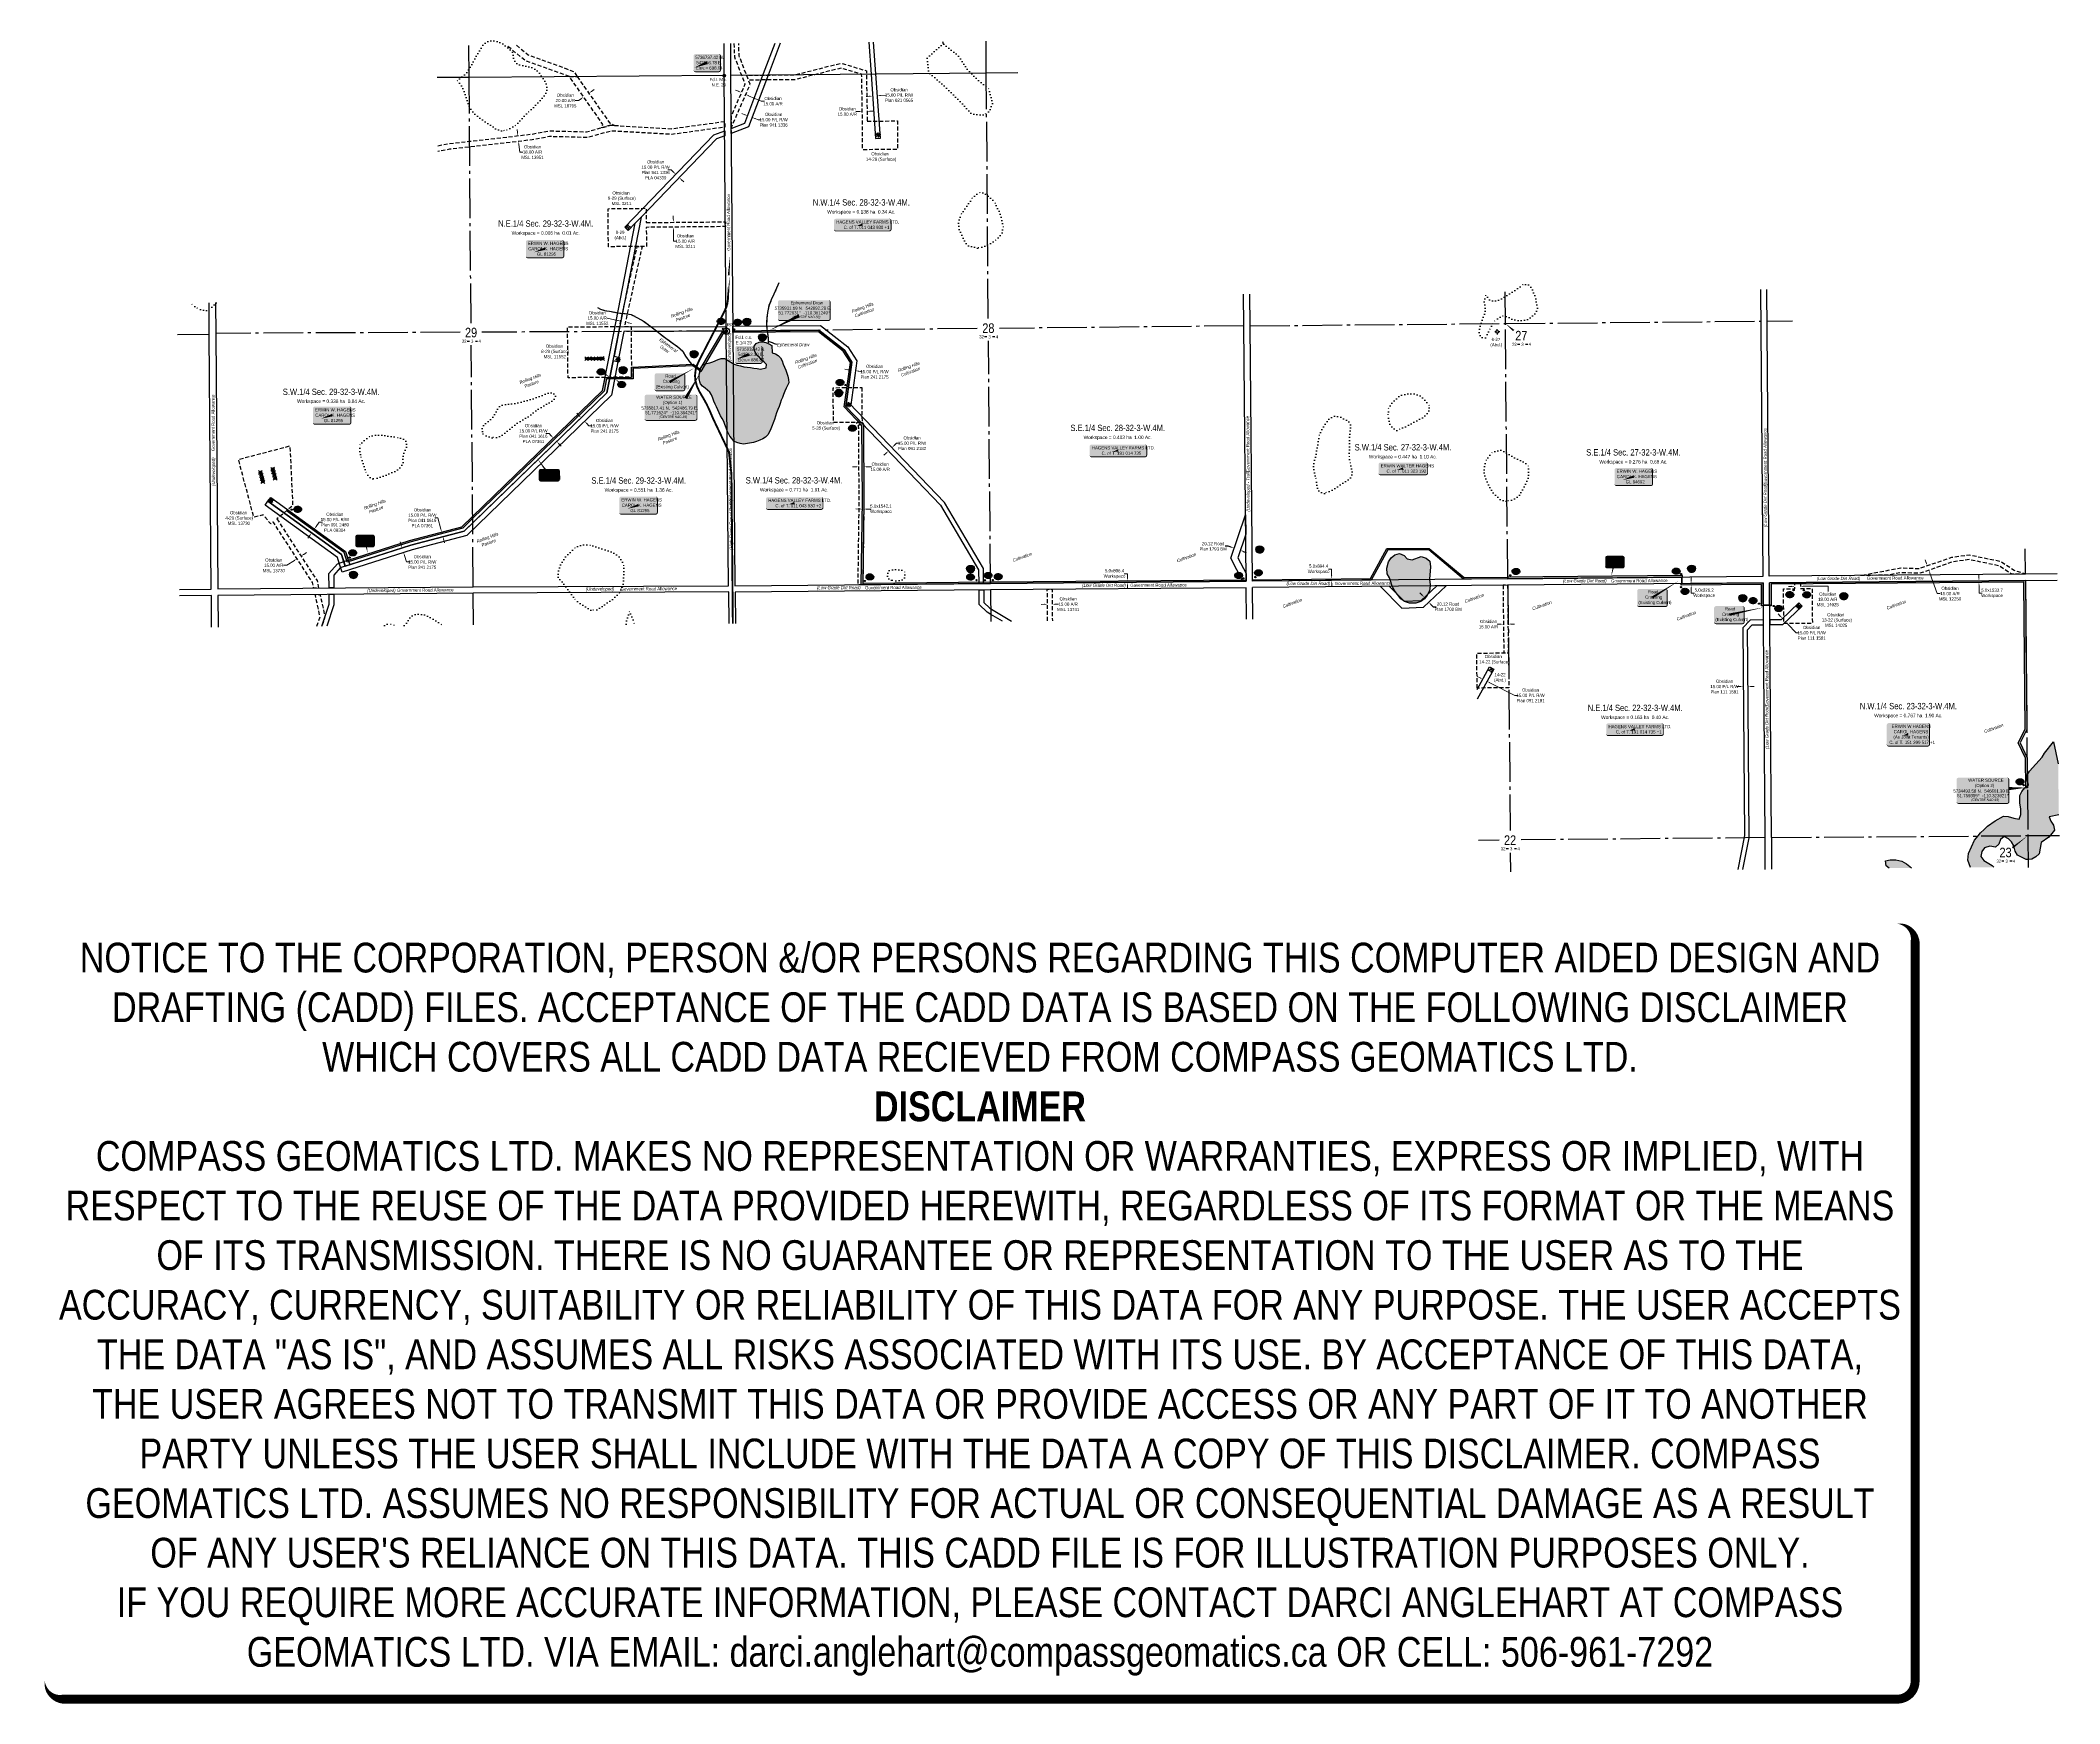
# Model space of a CAD drawing. Extents: x 540401 to 546765, y 5731607 to 5736849.
import ezdxf
from ezdxf.enums import TextEntityAlignment as Align

# ---------------------------------------------------------------- set-up
doc = ezdxf.new("R2010")
doc.units = 0
doc.header["$LTSCALE"] = 5
doc.header["$PDSIZE"] = 0.5
for name, pattern in [('foc-ACCESSROAD', [3.75, 2.5, -1.25]), ('foc-QUARTERLINE', [33, 25, -3, 2, -3]), ('foc-TOPO-ephemeral', [6.25, 3.125, -0.625, 0.625, -0.625, 0.625, -0.625]), ('foc-WHEELTRACKS', [2, 0.4, -1.6])]:
    doc.linetypes.add(name, pattern=pattern)
doc.layers.get('Defpoints').update_dxf_attribs({"color": 9})
for name, color, linetype in [('10', 1, 'Continuous'), ('35', 37, 'Continuous'), ('9', 3, 'Continuous'), ('AS-OWNER', 7, 'Continuous'), ('AS-ROADS', 254, 'Continuous'), ('C-AR', 13, 'foc-ACCESSROAD'), ('C-RW', 13, 'Continuous'), ('C-SYMBOL', 7, 'Continuous'), ('C-WS', 13, 'foc-ACCESSROAD'), ('C-WS-S', 8, 'Continuous'), ('CG-NOTES', 7, 'Continuous'), ('DETAIL-T', 7, 'Continuous'), ('F-WS-S', 8, 'Continuous'), ('L-AREAREQUIRED', 7, 'Continuous'), ('L-MON', 1, 'Continuous'), ('L-QSEC', 8, 'foc-QUARTERLINE'), ('L-ROAD-T', 7, 'Continuous'), ('L-SEC', 7, 'Continuous'), ('L-SECLBL', 7, 'Continuous'), ('L-TITLEDB', 4, 'Continuous'), ('L-TITLEDB-T', 4, 'Continuous'), ('L-TITLEDB-T2', 4, 'Continuous'), ('P-CROSSINGS', 250, 'Continuous'), ('P-TEMP-BLOCKS', 250, 'Continuous'), ('P-TEMP-H', 41, 'Continuous'), ('P-TEMP_WORKSPACE', 46, 'Continuous'), ('ROUTE MAP BUBBLES', 7, 'Continuous'), ('T-DRAW', 143, 'foc-TOPO-ephemeral'), ('T-WATER', 160, 'Continuous'), ('T-WATER-H', 133, 'Continuous'), ('T-WATER-P3', 160, 'foc-WHEELTRACKS'), ('T-WATER-T', 170, 'Continuous')]:
    doc.layers.add(name, color=color, linetype=linetype)
for name, color, linetype, lineweight in [('AS-GENERAL', 48, 'Continuous', 18), ('C-AR-T', 13, 'Continuous', 9), ('C-RW-T', 13, 'Continuous', 9), ('C-RW-T2', 13, 'Continuous', 9), ('C-VCE-T', 13, 'Continuous', 9), ('C-WS-T', 13, 'Continuous', 9), ('P-TEMP-T', 46, 'Continuous', 18), ('P-TEMP-T2', 46, 'Continuous', 18), ('T-TEXT', 48, 'Continuous', 18)]:
    doc.layers.add(name, color=color, linetype=linetype, lineweight=lineweight)
doc.layers.add('DISCLAIMER', color=7, linetype='Continuous', plot=False)
doc.styles.add('100L', font='ARIALN.TTF', dxfattribs={"height": 11})
doc.styles.add('175L', font='ARIALN.TTF', dxfattribs={"height": 20})
doc.styles.add('80', font='ARIALN.TTF', dxfattribs={"height": 10})
doc.styles.add('80CG', font='ARIALN.TTF', dxfattribs={"height": 10})
doc.styles.add('80L', font='ARIALN.TTF', dxfattribs={"height": 10})
doc.styles.add('80LS', font='ARIALNI.TTF', dxfattribs={"height": 10})
doc.styles.add('BOLD', font='ARIALNB.TTF')
doc.styles.add('Crossing', font='ARIALN.TTF', dxfattribs={"height": 10})
doc.styles.add('foc-LtypeFont', font='ARIALN.TTF', dxfattribs={"height": 7.35})
doc.styles.add('SIMPLEX', font='ARIALN.TTF')
doc.linetypes.add('foc-TOPO-flowdirection-NOLINE', pattern='A,0,[">",foc-LtypeFont,S=0.3,R=0,X=0,Y=-0.945],-20,[">",foc-LtypeFont,S=0.3,R=0,X=0,Y=-0.945],0', length=20)
doc.dimstyles.new('Compass 5 000', dxfattribs={"dimscale": 5, "dimtxt": 9, "dimasz": 2, "dimexe": 0.2, "dimexo": 0.0625, "dimgap": 0.5, "dimtad": 0, "dimtih": 1, "dimtoh": 1, "dimzin": 0, "dimdsep": 46, "dimtxsty": '80CG', "dimcen": 0.1, "dimse1": 1, "dimse2": 1, "dimclrd": 256, "dimclrt": 256, "dimaunit": 1, "dimadec": 4, "dimazin": 0, "dimtfac": 0.06, "dimtofl": 0, "dimtmove": 0, "dimatfit": 1, "dimfxl": 0.2, "dimtolj": 1, "dimtzin": 0, "dimlwd": -1, "dimarcsym": 0})

# ---------------------------------------------------------------- blocks, each defined once
blk = doc.blocks.new('L-SECLBL')
at = {"layer": '9', "color": 7}
for p, q in [((-5.1, -27.8), (-12.3, -27.8)), ((20.7, -27.8), (13.5, -27.8))]:
    blk.add_line(p, q, dxfattribs=at)
at = {"layer": '10', "color": 2, "style": 'SIMPLEX'}
blk.add_attdef('SEC', text='', height=30, dxfattribs=at).set_placement((0, 0), align=Align.MIDDLE)
at = {"layer": '10', "color": 5, "style": '80L'}
blk.add_attdef('TWP', text='', height=9.5, dxfattribs=at).set_placement((-14.4, -27.4), align=Align.MIDDLE_RIGHT)
blk.add_attdef('RGE', text='', height=9.5, dxfattribs=at).set_placement((3.6, -27.4), align=Align.MIDDLE_CENTER)
blk.add_attdef('MER', text='', height=9.5, dxfattribs=at).set_placement((23.2, -27.4), align=Align.MIDDLE_LEFT)
blk = doc.blocks.new('GAS')
h = blk.add_hatch(color=255)
h.dxf.hatch_style = 1
edge = h.paths.add_edge_path()
edge.add_arc((0, 0), 0.9, 0, 360)
for p, q in [((-0.8, 0), (-1.6, 0)), ((-0.6, 0.6), (-1.1, 1.1)), ((0, 0.8), (0, 1.6)), ((0.6, 0.6), (1.1, 1.1)), ((1.6, 0), (0.8, 0)), ((-0.6, -0.6), (-1.1, -1.1)), ((0, -0.8), (0, -1.6)), ((1.1, -1.1), (0.6, -0.6))]:
    blk.add_line(p, q)
blk.add_circle((0, 0), 0.8)
blk = doc.blocks.new('*D45')
at = {"layer": 'C-AR-T', "transparency": 16777216}
for p, q in [((546345, 5735202.6), (546341.8, 5735212.1)), ((546356.5, 5735169.6), (546378.8, 5735105.2)), ((546378.8, 5735105.2), (546388.8, 5735105.2))]:
    blk.add_line(p, q, dxfattribs=at)
for points in [[(546346.6, 5735203.2), (546343.5, 5735202.1), (546348.3, 5735193.2)], [(546358.1, 5735170.1), (546354.9, 5735169), (546353.2, 5735179)]]:
    blk.add_solid(points, dxfattribs=at)
at = {"layer": 'Defpoints', "color": 0, "transparency": 16777216}
for p in [(546344.6, 5735191.9), (546349.5, 5735177.7), (546353.2, 5735179)]:
    blk.add_point(p, dxfattribs=at)
at = {"layer": 'C-AR-T', "transparency": 16777216, "insert": (546419.9, 5735105.2), "char_height": 10, "attachment_point": 5, "style": '80CG'}
blk.add_mtext('\\A1;Obsidian\\P15.00 A/R\\PMSL 12250', dxfattribs=at)
blk = doc.blocks.new('*D46')
at = {"layer": 'C-RW-T2', "transparency": 16777216}
for p, q in [((545884.9, 5735034.4), (545878, 5735041.6)), ((545909, 5735009), (545934.7, 5734981.8)), ((545934.7, 5734981.8), (545944.7, 5734981.8))]:
    blk.add_line(p, q, dxfattribs=at)
for points in [[(545886.1, 5735035.5), (545883.7, 5735033.2), (545891.8, 5735027.1)], [(545910.2, 5735010.1), (545907.8, 5735007.8), (545902.1, 5735016.2)]]:
    blk.add_solid(points, dxfattribs=at)
at = {"layer": 'Defpoints', "color": 0, "transparency": 16777216}
for p in [(545892.3, 5735027.6), (545902.1, 5735016.2), (545902.6, 5735016.7)]:
    blk.add_point(p, dxfattribs=at)
at = {"layer": 'C-RW-T2', "transparency": 16777216, "insert": (545983.8, 5734981.8), "char_height": 10, "attachment_point": 5, "style": '80CG'}
blk.add_mtext('\\A1;Obsidian\\P15.00 P/L R/W\\PPlan 111 1581', dxfattribs=at)
blk = doc.blocks.new('*D47')
at = {"layer": 'C-VCE-T', "transparency": 16777216}
for p, q in [((545758.2, 5734812.3), (545748.2, 5734812.2)), ((545793, 5734812.7), (545803, 5734812.8))]:
    blk.add_line(p, q, dxfattribs=at)
for points in [[(545758.2, 5734814), (545758.2, 5734810.7), (545768.2, 5734812.4)], [(545793, 5734814.3), (545793, 5734811), (545783, 5734812.6)]]:
    blk.add_solid(points, dxfattribs=at)
at = {"layer": 'Defpoints', "color": 0, "transparency": 16777216}
for p in [(545768.2, 5734812.4), (545768.3, 5734805.1), (545783.1, 5734805.3)]:
    blk.add_point(p, dxfattribs=at)
at = {"layer": 'C-VCE-T', "transparency": 16777216, "insert": (545709.1, 5734812.2), "char_height": 10, "attachment_point": 5, "style": '80CG'}
blk.add_mtext('\\A1;Obsidian\\P15.00 P/L R/W\\PPlan 111 1581', dxfattribs=at)
blk = doc.blocks.new('*D48')
at = {"layer": 'C-RW-T', "transparency": 16777216}
for p, q in [((545002.4, 5735008.9), (544992.4, 5735008.8)), ((545037.7, 5735009.2), (545047.7, 5735009.3))]:
    blk.add_line(p, q, dxfattribs=at)
for points in [[(545002.4, 5735010.5), (545002.5, 5735007.2), (545012.4, 5735009)], [(545037.7, 5735010.9), (545037.7, 5735007.5), (545027.7, 5735009.1)]]:
    blk.add_solid(points, dxfattribs=at)
at = {"layer": 'Defpoints', "color": 0, "transparency": 16777216}
for p in [(545012.4, 5735009), (545012.5, 5735005.8), (545027.7, 5735006)]:
    blk.add_point(p, dxfattribs=at)
at = {"layer": 'C-RW-T', "transparency": 16777216, "insert": (544965.2, 5735008.8), "char_height": 10, "attachment_point": 5, "style": '80CG'}
blk.add_mtext('\\A1;Obsidian\\P15.00 A/R', dxfattribs=at)
blk = doc.blocks.new('GABD')
for p, q in [((-0.8, 0), (-1.6, 0)), ((0, 0.8), (0, 1.6)), ((1.6, 0), (0.8, 0)), ((0, -0.8), (0, -1.6))]:
    blk.add_line(p, q)
blk.add_circle((0, 0), 0.8)
blk = doc.blocks.new('*D50')
at = {"layer": 'C-RW-T', "transparency": 16777216}
for p, q in [((544938.6, 5734839.8), (544929.7, 5734844.3)), ((544969.9, 5734824.1), (545048.8, 5734784.5)), ((545048.8, 5734784.5), (545058.8, 5734784.5))]:
    blk.add_line(p, q, dxfattribs=at)
for points in [[(544939.3, 5734841.3), (544937.8, 5734838.3), (544947.5, 5734835.3)], [(544970.6, 5734825.6), (544969.1, 5734822.6), (544960.9, 5734828.6)]]:
    blk.add_solid(points, dxfattribs=at)
at = {"layer": 'Defpoints', "color": 0, "transparency": 16777216}
for p in [(544949.2, 5734838.6), (544960.9, 5734828.6), (544962.6, 5734831.8)]:
    blk.add_point(p, dxfattribs=at)
at = {"layer": 'C-RW-T', "transparency": 16777216, "insert": (545097.9, 5734784.5), "char_height": 10, "attachment_point": 5, "style": '80CG'}
blk.add_mtext('\\A1;Obsidian\\P15.00 P/L R/W\\PPlan 091 2181', dxfattribs=at)
blk = doc.blocks.new('*D51')
at = {"layer": 'Defpoints', "color": 0, "transparency": 16777216}
for p in [(544763.7, 5735093.8), (544776.9, 5735078.5), (544777.5, 5735079.2)]:
    blk.add_point(p, dxfattribs=at)
at = {"layer": 'L-TITLEDB-T', "transparency": 16777216}
for p, q in [((544756.2, 5735100.5), (544749.4, 5735107.8)), ((544783.7, 5735071.3), (544790.6, 5735064)), ((544790.6, 5735064), (544800.6, 5735064))]:
    blk.add_line(p, q, dxfattribs=at)
for points in [[(544757.4, 5735101.6), (544755, 5735099.3), (544763.1, 5735093.2)], [(544784.9, 5735072.4), (544782.5, 5735070.1), (544776.9, 5735078.5)]]:
    blk.add_solid(points, dxfattribs=at)
at = {"layer": 'L-TITLEDB-T', "transparency": 16777216, "insert": (544838.2, 5735064), "char_height": 10, "attachment_point": 5, "style": '80CG'}
blk.add_mtext('\\A1;20.12 Road\\PPlan 1700 BM', dxfattribs=at)
blk = doc.blocks.new('*D52')
at = {"layer": 'Defpoints', "color": 0, "transparency": 16777216}
for p in [(544162, 5735241.9), (544164, 5735247.9), (544181, 5735235.4)]:
    blk.add_point(p, dxfattribs=at)
at = {"layer": 'L-TITLEDB-T2', "transparency": 16777216}
for p, q in [((544145.1, 5735254.3), (544135.1, 5735254.3)), ((544154.5, 5735251.1), (544145.1, 5735254.3)), ((544192.5, 5735238.2), (544202, 5735235))]:
    blk.add_line(p, q, dxfattribs=at)
for points in [[(544155.1, 5735252.7), (544154, 5735249.5), (544164, 5735247.9)], [(544193.1, 5735239.8), (544192, 5735236.7), (544183.1, 5735241.4)]]:
    blk.add_solid(points, dxfattribs=at)
at = {"layer": 'L-TITLEDB-T2', "transparency": 16777216, "insert": (544097.5, 5735254.3), "char_height": 10, "attachment_point": 5, "style": '80CG'}
blk.add_mtext('\\A1;20.12 Road\\PPlan 1793 BM', dxfattribs=at)
blk = doc.blocks.new('*D53')
at = {"layer": 'C-RW-T', "transparency": 16777216}
for p, q in [((543092.4, 5735572.2), (543099.6, 5735579.1)), ((543099.6, 5735579.1), (543109.6, 5735579.1)), ((543067.2, 5735548), (543059.9, 5735541))]:
    blk.add_line(p, q, dxfattribs=at)
for points in [[(543091.3, 5735573.4), (543093.6, 5735571), (543085.2, 5735565.3)], [(543066, 5735549.2), (543068.3, 5735546.8), (543074.4, 5735554.9)]]:
    blk.add_solid(points, dxfattribs=at)
at = {"layer": 'Defpoints', "color": 0, "transparency": 16777216}
for p in [(543078.3, 5735550.8), (543085.2, 5735565.3), (543089.1, 5735561.1)]:
    blk.add_point(p, dxfattribs=at)
at = {"layer": 'C-RW-T', "transparency": 16777216, "insert": (543148.7, 5735579.1), "char_height": 10, "attachment_point": 5, "style": '80CG'}
blk.add_mtext('\\A1;Obsidian\\P15.00 P/L R/W\\PPlan 091 2182', dxfattribs=at)
blk = doc.blocks.new('*D54')
at = {"layer": 'C-AR-T', "transparency": 16777216}
for p, q in [((543565.3, 5735071.4), (543555.3, 5735071.3)), ((543600.3, 5735071.7), (543610.3, 5735071.8))]:
    blk.add_line(p, q, dxfattribs=at)
for points in [[(543565.2, 5735073.1), (543565.3, 5735069.8), (543575.3, 5735071.5)], [(543600.2, 5735073.4), (543600.3, 5735070.1), (543590.3, 5735071.7)]]:
    blk.add_solid(points, dxfattribs=at)
at = {"layer": 'Defpoints', "color": 0, "transparency": 16777216}
for p in [(543575.2, 5735075.5), (543590.2, 5735075.6), (543590.3, 5735071.7)]:
    blk.add_point(p, dxfattribs=at)
at = {"layer": 'C-AR-T', "transparency": 16777216, "insert": (543640.6, 5735071.8), "char_height": 10, "attachment_point": 5, "style": '80CG'}
blk.add_mtext('\\A1;Obsidian\\P15.00 A/R\\PMSL 13741', dxfattribs=at)
blk = doc.blocks.new('*D56')
at = {"layer": 'C-RW-T', "transparency": 16777216}
for p, q in [((542946.6, 5735810.7), (542936.7, 5735812.1)), ((542981.3, 5735805.9), (542991.2, 5735804.6))]:
    blk.add_line(p, q, dxfattribs=at)
for points in [[(542946.8, 5735812.4), (542946.4, 5735809.1), (542956.5, 5735809.4)], [(542981.5, 5735807.6), (542981, 5735804.3), (542971.4, 5735807.3)]]:
    blk.add_solid(points, dxfattribs=at)
at = {"layer": 'Defpoints', "color": 0, "transparency": 16777216}
for p in [(542956.7, 5735811.2), (542971.4, 5735807.3), (542971.6, 5735809.1)]:
    blk.add_point(p, dxfattribs=at)
at = {"layer": 'C-RW-T', "transparency": 16777216, "insert": (543030.3, 5735804.6), "char_height": 10, "attachment_point": 5, "style": '80CG'}
blk.add_mtext('\\A1;Obsidian\\P15.00 P/L R/W\\PPlan 241 2175', dxfattribs=at)
blk = doc.blocks.new('*D57')
at = {"layer": 'C-AR-T', "transparency": 16777216}
for p, q in [((541178.1, 5735194.3), (541168.1, 5735194.3)), ((541202, 5735209.8), (541178.1, 5735194.3)), ((541231.3, 5735228.9), (541239.7, 5735234.3))]:
    blk.add_line(p, q, dxfattribs=at)
for points in [[(541201.1, 5735211.2), (541202.9, 5735208.4), (541210.4, 5735215.2)], [(541230.4, 5735230.3), (541232.2, 5735227.5), (541222.9, 5735223.4)]]:
    blk.add_solid(points, dxfattribs=at)
at = {"layer": 'Defpoints', "color": 0, "transparency": 16777216}
for p in [(541205.8, 5735249.9), (541193.2, 5735241.7), (541210.4, 5735215.2)]:
    blk.add_point(p, dxfattribs=at)
at = {"layer": 'C-AR-T', "transparency": 16777216, "insert": (541137, 5735194.3), "char_height": 10, "attachment_point": 5, "style": '80CG'}
blk.add_mtext('\\A1;Obsidian\\P15.00 A/R\\PMSL 13730', dxfattribs=at)
blk = doc.blocks.new('*D58')
at = {"layer": 'C-AR-T', "transparency": 16777216}
for p, q in [((541905.1, 5736558.1), (541903.9, 5736568)), ((541909.4, 5736520.3), (541912.1, 5736496.6)), ((541912.1, 5736496.6), (541922.1, 5736496.6))]:
    blk.add_line(p, q, dxfattribs=at)
for points in [[(541906.7, 5736558.3), (541903.4, 5736557.9), (541906.2, 5736548.1)], [(541911, 5736520.5), (541907.7, 5736520.1), (541908.2, 5736530.2)]]:
    blk.add_solid(points, dxfattribs=at)
at = {"layer": 'Defpoints', "color": 0, "transparency": 16777216}
for p in [(541908.2, 5736530.2), (541940.5, 5736552), (541942.5, 5736534.2)]:
    blk.add_point(p, dxfattribs=at)
at = {"layer": 'C-AR-T', "transparency": 16777216, "insert": (541952.4, 5736496.6), "char_height": 10, "attachment_point": 5, "style": '80CG'}
blk.add_mtext('\\A1;Obsidian\\P18.00 A/R\\PMSL 13951', dxfattribs=at)
blk = doc.blocks.new('*D59')
at = {"layer": 'C-AR-T', "transparency": 16777216}
for p, q in [((542096.9, 5736659), (542086.9, 5736659)), ((542105.3, 5736664.8), (542096.9, 5736659)), ((542138.1, 5736687.8), (542146.2, 5736693.5))]:
    blk.add_line(p, q, dxfattribs=at)
for points in [[(542104.3, 5736666.2), (542106.2, 5736663.5), (542113.5, 5736670.6)], [(542137.1, 5736689.1), (542139, 5736686.4), (542129.9, 5736682)]]:
    blk.add_solid(points, dxfattribs=at)
at = {"layer": 'Defpoints', "color": 0, "transparency": 16777216}
for p in [(542113.5, 5736670.6), (542119.9, 5736661.5), (542136.2, 5736672.9)]:
    blk.add_point(p, dxfattribs=at)
at = {"layer": 'C-AR-T', "transparency": 16777216, "insert": (542055.7, 5736659), "char_height": 10, "attachment_point": 5, "style": '80CG'}
blk.add_mtext('\\A1;Obsidian\\P20.00 A/R\\PMSL 16795', dxfattribs=at)
blk = doc.blocks.new('*D60')
at = {"layer": 'C-AR-T', "transparency": 16777216}
for p, q in [((542601.4, 5736688.1), (542592.2, 5736692.1)), ((542633.5, 5736674.3), (542673.1, 5736657.1)), ((542673.1, 5736657.1), (542683.1, 5736657.1))]:
    blk.add_line(p, q, dxfattribs=at)
for points in [[(542602.1, 5736689.7), (542600.7, 5736686.6), (542610.6, 5736684.2)], [(542634.2, 5736675.8), (542632.9, 5736672.7), (542624.3, 5736678.2)]]:
    blk.add_solid(points, dxfattribs=at)
at = {"layer": 'Defpoints', "color": 0, "transparency": 16777216}
for p in [(542610.4, 5736683.8), (542624.2, 5736677.9), (542624.3, 5736678.2)]:
    blk.add_point(p, dxfattribs=at)
at = {"layer": 'C-AR-T', "transparency": 16777216, "insert": (542710.4, 5736657.1), "char_height": 10, "attachment_point": 5, "style": '80CG'}
blk.add_mtext('\\A1;Obsidian\\P15.00 A/R', dxfattribs=at)
blk = doc.blocks.new('*D61')
at = {"layer": 'C-AR-T', "transparency": 16777216}
for p, q in [((542981.7, 5736624.6), (542971.7, 5736624.5)), ((543016.7, 5736625.2), (543026.7, 5736625.4))]:
    blk.add_line(p, q, dxfattribs=at)
for points in [[(542981.7, 5736626.3), (542981.8, 5736623), (542991.7, 5736624.8)], [(543016.7, 5736626.9), (543016.8, 5736623.6), (543006.7, 5736625.1)]]:
    blk.add_solid(points, dxfattribs=at)
at = {"layer": 'Defpoints', "color": 0, "transparency": 16777216}
for p in [(542991.7, 5736624.8), (542991.8, 5736624.1), (543006.8, 5736624.3)]:
    blk.add_point(p, dxfattribs=at)
at = {"layer": 'C-AR-T', "transparency": 16777216, "insert": (542944.5, 5736624.5), "char_height": 10, "attachment_point": 5, "style": '80CG'}
blk.add_mtext('\\A1;Obsidian\\P15.00 A/R', dxfattribs=at)
blk = doc.blocks.new('*D62')
at = {"layer": 'C-AR-T', "transparency": 16777216}
for p, q in [((542971.4, 5735504.6), (542961.4, 5735504.6)), ((543006.4, 5735504.8), (543020.8, 5735504.9))]:
    blk.add_line(p, q, dxfattribs=at)
for points in [[(542971.4, 5735506.3), (542971.4, 5735503), (542981.4, 5735504.7)], [(543006.4, 5735506.5), (543006.4, 5735503.1), (542996.4, 5735504.8)]]:
    blk.add_solid(points, dxfattribs=at)
at = {"layer": 'Defpoints', "color": 0, "transparency": 16777216}
for p in [(542981.4, 5735504.7), (542981.7, 5735429.4), (542996.7, 5735429.5)]:
    blk.add_point(p, dxfattribs=at)
at = {"layer": 'C-AR-T', "transparency": 16777216, "insert": (543048.1, 5735504.9), "char_height": 10, "attachment_point": 5, "style": '80CG'}
blk.add_mtext('\\A1;Obsidian\\P15.00 A/R', dxfattribs=at)
blk = doc.blocks.new('*D63')
at = {"layer": 'C-RW-T', "transparency": 16777216}
for p, q in [((542004.4, 5735609.5), (541994.4, 5735609.5)), ((542011.4, 5735602.4), (542004.4, 5735609.5)), ((542035.7, 5735577.2), (542042.7, 5735570.1))]:
    blk.add_line(p, q, dxfattribs=at)
for points in [[(542012.6, 5735603.5), (542010.2, 5735601.2), (542018.3, 5735595.2)], [(542036.9, 5735578.4), (542034.5, 5735576.1), (542028.8, 5735584.4)]]:
    blk.add_solid(points, dxfattribs=at)
at = {"layer": 'Defpoints', "color": 0, "transparency": 16777216}
for p in [(542002.9, 5735580.2), (542013.3, 5735569.4), (542018.3, 5735595.2)]:
    blk.add_point(p, dxfattribs=at)
at = {"layer": 'C-RW-T', "transparency": 16777216, "insert": (541955.3, 5735609.5), "char_height": 10, "attachment_point": 5, "style": '80CG'}
blk.add_mtext('\\A1;Obsidian\\P15.00 P/L R/W\\PPlan 041 1616\\PPLA 07361', dxfattribs=at)
blk = doc.blocks.new('*D64')
at = {"layer": 'C-RW-T', "transparency": 16777216}
for p, q in [((543014.3, 5736672.5), (543004.3, 5736671.8)), ((543049.2, 5736675), (543068.5, 5736676.4))]:
    blk.add_line(p, q, dxfattribs=at)
for points in [[(543014.1, 5736674.2), (543014.4, 5736670.8), (543024.2, 5736673.2)], [(543049.1, 5736676.6), (543049.3, 5736673.3), (543039.2, 5736674.3)]]:
    blk.add_solid(points, dxfattribs=at)
at = {"layer": 'Defpoints', "color": 0, "transparency": 16777216}
for p in [(543024.3, 5736672.8), (543039.2, 5736674.3), (543039.2, 5736673.8)]:
    blk.add_point(p, dxfattribs=at)
at = {"layer": 'C-RW-T', "transparency": 16777216, "insert": (543107.6, 5736676.4), "char_height": 10, "attachment_point": 5, "style": '80CG'}
blk.add_mtext('\\A1;Obsidian\\P15.00 P/L R/W\\PPlan 021 0565', dxfattribs=at)
blk = doc.blocks.new('*D65')
at = {"layer": 'C-RW-T', "transparency": 16777216}
for p, q in [((541270.8, 5735316.8), (541280.4, 5735330.1)), ((541280.4, 5735330.1), (541290.4, 5735330.1)), ((541250.3, 5735288.5), (541244.4, 5735280.4))]:
    blk.add_line(p, q, dxfattribs=at)
for points in [[(541269.5, 5735317.8), (541272.2, 5735315.8), (541265, 5735308.7)], [(541248.9, 5735289.4), (541251.6, 5735287.5), (541256.1, 5735296.5)]]:
    blk.add_solid(points, dxfattribs=at)
at = {"layer": 'Defpoints', "color": 0, "transparency": 16777216}
for p in [(541255.9, 5735296.7), (541264.7, 5735308.8), (541265, 5735308.7)]:
    blk.add_point(p, dxfattribs=at)
at = {"layer": 'C-RW-T', "transparency": 16777216, "insert": (541329.5, 5735330.1), "char_height": 10, "attachment_point": 5, "style": '80CG'}
blk.add_mtext('\\A1;Obsidian\\P15.00 P/L R/W\\PPlan 091 2489\\PPLA 08304', dxfattribs=at)
blk = doc.blocks.new('*D66')
at = {"layer": 'C-RW-T', "transparency": 16777216}
for p, q in [((541654.3, 5735344.1), (541644.3, 5735344.1)), ((541663.6, 5735308.7), (541654.3, 5735344.1)), ((541672.5, 5735274.8), (541675, 5735265.2))]:
    blk.add_line(p, q, dxfattribs=at)
for points in [[(541665.2, 5735309.1), (541662, 5735308.2), (541666.1, 5735299)], [(541674.1, 5735275.3), (541670.9, 5735274.4), (541669.9, 5735284.5)]]:
    blk.add_solid(points, dxfattribs=at)
at = {"layer": 'Defpoints', "color": 0, "transparency": 16777216}
for p in [(541666, 5735299), (541666.1, 5735299), (541669.8, 5735284.5)]:
    blk.add_point(p, dxfattribs=at)
at = {"layer": 'C-RW-T', "transparency": 16777216, "insert": (541605.2, 5735344.1), "char_height": 10, "attachment_point": 5, "style": '80CG'}
blk.add_mtext('\\A1;Obsidian\\P15.00 P/L R/W\\PPlan 041 1616\\PPLA 07361', dxfattribs=at)
blk = doc.blocks.new('*D67')
at = {"layer": 'C-AR-T', "transparency": 16777216}
for p, q in [((542396.2, 5736285.2), (542396.1, 5736295.2)), ((542396.5, 5736250.2), (542396.8, 5736215.9)), ((542396.8, 5736215.9), (542406.8, 5736215.9))]:
    blk.add_line(p, q, dxfattribs=at)
for points in [[(542397.9, 5736285.2), (542394.6, 5736285.2), (542396.3, 5736275.2)], [(542398.2, 5736250.2), (542394.9, 5736250.2), (542396.4, 5736260.2)]]:
    blk.add_solid(points, dxfattribs=at)
at = {"layer": 'Defpoints', "color": 0, "transparency": 16777216}
for p in [(542387.3, 5736275.1), (542387.5, 5736260.1), (542396.4, 5736260.2)]:
    blk.add_point(p, dxfattribs=at)
at = {"layer": 'C-AR-T', "transparency": 16777216, "insert": (542434.1, 5736215.9), "char_height": 10, "attachment_point": 5, "style": '80CG'}
blk.add_mtext('\\A1;Obsidian\\P15.00 A/R\\PMSL 3211', dxfattribs=at)
blk = doc.blocks.new('*D68')
at = {"layer": 'C-RW-T', "transparency": 16777216}
for p, q in [((542621.2, 5736614.5), (542611.9, 5736618)), ((542654, 5736602.2), (542663.3, 5736598.7)), ((542663.3, 5736598.7), (542673.3, 5736598.7))]:
    blk.add_line(p, q, dxfattribs=at)
for points in [[(542621.8, 5736616.1), (542620.6, 5736613), (542630.6, 5736611)], [(542654.6, 5736603.8), (542653.4, 5736600.7), (542644.6, 5736605.7)]]:
    blk.add_solid(points, dxfattribs=at)
at = {"layer": 'Defpoints', "color": 0, "transparency": 16777216}
for p in [(542630.1, 5736609.8), (542644.2, 5736604.5), (542644.6, 5736605.7)]:
    blk.add_point(p, dxfattribs=at)
at = {"layer": 'C-RW-T', "transparency": 16777216, "insert": (542712.4, 5736598.7), "char_height": 10, "attachment_point": 5, "style": '80CG'}
blk.add_mtext('\\A1;Obsidian\\P15.00 P/L R/W\\PPlan 941 1336', dxfattribs=at)
blk = doc.blocks.new('WC')
at = {"layer": 'L-MON'}
h = blk.add_hatch(color=255, dxfattribs=at)
h.dxf.hatch_style = 1
edge = h.paths.add_edge_path()
edge.add_arc((0, 0), 0.9, 0, 360)
at = {"layer": 'C-WS-S', "flags": 128}
for points in [[(-0.6, 0.5), (-1.2, 1.1)], [(0.5, 0.6), (1.1, 1.2)], [(-1.2, -1.2), (-0.6, -0.6)], [(1.2, -1.2), (0.6, -0.6)]]:
    blk.add_lwpolyline(points, dxfattribs=at)
at = {"layer": 'C-WS-S'}
for radius in [0.8, 0.373]:
    blk.add_circle((0, 0), radius, dxfattribs=at)
blk = doc.blocks.new('*D69')
at = {"layer": 'C-RW-T', "transparency": 16777216}
for p, q in [((542389.4, 5736440.6), (542379.4, 5736440.6)), ((542396.7, 5736433.6), (542389.4, 5736440.6)), ((542421.9, 5736409.3), (542429.1, 5736402.4))]:
    blk.add_line(p, q, dxfattribs=at)
for points in [[(542397.8, 5736434.8), (542395.5, 5736432.4), (542403.9, 5736426.7)], [(542423, 5736410.5), (542420.7, 5736408.1), (542414.7, 5736416.3)]]:
    blk.add_solid(points, dxfattribs=at)
at = {"layer": 'Defpoints', "color": 0, "transparency": 16777216}
for p in [(542377, 5736398.8), (542403.9, 5736426.7), (542387.8, 5736388.4)]:
    blk.add_point(p, dxfattribs=at)
at = {"layer": 'C-RW-T', "transparency": 16777216, "insert": (542340.4, 5736440.6), "char_height": 10, "attachment_point": 5, "style": '80CG'}
blk.add_mtext('\\A1;Obsidian\\P15.00 P/L R/W\\PPlan 941 1336\\PPLA 04339', dxfattribs=at)
blk = doc.blocks.new('*D70')
at = {"layer": 'C-RW-T', "transparency": 16777216}
for p, q in [((542098.9, 5735666.2), (542091.9, 5735673.4)), ((542123.2, 5735641.1), (542130.2, 5735634)), ((542130.2, 5735634), (542140.2, 5735634))]:
    blk.add_line(p, q, dxfattribs=at)
for points in [[(542100.1, 5735667.4), (542097.7, 5735665.1), (542105.8, 5735659.1)], [(542124.4, 5735642.3), (542122.1, 5735640), (542116.3, 5735648.3)]]:
    blk.add_solid(points, dxfattribs=at)
at = {"layer": 'Defpoints', "color": 0, "transparency": 16777216}
for p in [(542107.8, 5735661), (542116.3, 5735648.3), (542118.3, 5735650.3)]:
    blk.add_point(p, dxfattribs=at)
at = {"layer": 'C-RW-T', "transparency": 16777216, "insert": (542179.3, 5735634), "char_height": 10, "attachment_point": 5, "style": '80CG'}
blk.add_mtext('\\A1;Obsidian\\P15.00 P/L R/W\\PPlan 241 2175', dxfattribs=at)
blk = doc.blocks.new('*D71')
at = {"layer": 'C-RW-T', "transparency": 16777216}
for p, q in [((541538.4, 5735258.6), (541535.3, 5735268.2)), ((541549.1, 5735225.3), (541555.7, 5735204.9)), ((541555.7, 5735204.9), (541565.7, 5735204.9))]:
    blk.add_line(p, q, dxfattribs=at)
for points in [[(541539.9, 5735259.2), (541536.8, 5735258.1), (541541.4, 5735249.1)], [(541550.7, 5735225.8), (541547.5, 5735224.8), (541546, 5735234.9)]]:
    blk.add_solid(points, dxfattribs=at)
at = {"layer": 'Defpoints', "color": 0, "transparency": 16777216}
for p in [(541544.9, 5735250.3), (541546, 5735234.9), (541549.5, 5735236)]:
    blk.add_point(p, dxfattribs=at)
at = {"layer": 'C-RW-T', "transparency": 16777216, "insert": (541604.8, 5735204.9), "char_height": 10, "attachment_point": 5, "style": '80CG'}
blk.add_mtext('\\A1;Obsidian\\P15.00 P/L R/W\\PPlan 241 2175', dxfattribs=at)
blk = doc.blocks.new('fdia')
at = {"color": 255, "const_width": 1}
blk.add_lwpolyline([(-0.5, 0, 1), (0.5, 0, 1)], format="xyb", close=True, dxfattribs=at)
blk = doc.blocks.new('Fdiaa')
blk.add_blockref('fdia', (0, 0))
blk = doc.blocks.new('fdib')
at = {"color": 1, "const_width": 1.6}
blk.add_lwpolyline([(-0.4, 0, 1), (0.4, 0, 1)], format="xyb", close=True, dxfattribs=at)
at = {"color": 1}
blk.add_circle((0, 0), 0.8, dxfattribs=at)
blk = doc.blocks.new('Fdibb')
blk.add_blockref('fdib', (0, 0))
blk = doc.blocks.new('fdicc')
for name in ['Fdibb', 'Fdiaa']:
    blk.add_blockref(name, (0, 0))
blk = doc.blocks.new('FDI')
blk.add_blockref('fdicc', (0, 0))
blk = doc.blocks.new('*U72')
h = blk.add_hatch(color=59)
edge = h.paths.add_edge_path()
edge.add_line((-41.5, -28.5), (41.5, -28.5))
edge.add_arc((41.5, -22.5), 6, 270, 360)
edge.add_line((47.5, -22.5), (47.5, 21))
edge.add_arc((41.5, 21), 6, 0, 90)
edge.add_line((41.5, 27), (-41.5, 27))
edge.add_arc((-41.5, 21), 6, 90, 180)
edge.add_line((-47.5, 21), (-47.5, -22.5))
edge.add_arc((-41.5, -22.5), 6, 180, 270)
at = {"color": 1, "flags": 128}
blk.add_lwpolyline([(-41.5, -28.5, 3, 3, 0), (41.5, -28.5, 3, 3, 0.414214), (47.5, -22.5, 3, 3, 0), (47.5, 21, 3, 0, 0.414214), (41.5, 27, 0, 0, 0), (-41.5, 27, 0, 0, 0.414214), (-47.5, 21, 0, 0, 0), (-47.5, -22.5, 0, 3, 0.414214)], format="xyseb", close=True, dxfattribs=at)
blk.add_lwpolyline([(111.3, 23.5, 0, 7.5, 0), (0, 0, 0, 0, 0)], format="xyseb", dxfattribs=at)
at = {"color": 1, "style": '80'}
blk.add_attdef('ENTER_TEXT_001', (-36, -5), '', height=10, dxfattribs=at)
blk = doc.blocks.new('*U73')
h = blk.add_hatch(color=59)
edge = h.paths.add_edge_path()
edge.add_line((-54, -28.5), (54, -28.5))
edge.add_arc((54, -22.5), 6, 270, 360)
edge.add_line((60, -22.5), (60, 21))
edge.add_arc((54, 21), 6, 0, 90)
edge.add_line((54, 27), (-54, 27))
edge.add_arc((-54, 21), 6, 90, 180)
edge.add_line((-60, 21), (-60, -22.5))
edge.add_arc((-54, -22.5), 6, 180, 270)
at = {"color": 1, "flags": 128}
blk.add_lwpolyline([(-54, -28.5, 3, 3, 0), (54, -28.5, 3, 3, 0.414214), (60, -22.5, 3, 3, 0), (60, 21, 3, 0, 0.414214), (54, 27, 0, 0, 0), (-54, 27, 0, 0, 0.414214), (-60, 21, 0, 0, 0), (-60, -22.5, 0, 3, 0.414214)], format="xyseb", close=True, dxfattribs=at)
blk.add_lwpolyline([(-35, -11.3, 0, 7.5, 0), (0, 0, 0, 0, 0)], format="xyseb", dxfattribs=at)
at = {"color": 1, "style": '80'}
blk.add_attdef('ENTER_TEXT_001', (-36, -5), '', height=10, dxfattribs=at)
blk = doc.blocks.new('*U74')
h = blk.add_hatch(color=59)
edge = h.paths.add_edge_path()
edge.add_line((-84, -20), (84, -20))
edge.add_arc((84, -14), 6, 270, 360)
edge.add_line((90, -14), (90, 12.5))
edge.add_arc((84, 12.5), 6, 0, 90)
edge.add_line((84, 18.5), (-84, 18.5))
edge.add_arc((-84, 12.5), 6, 90, 180)
edge.add_line((-90, 12.5), (-90, -14))
edge.add_arc((-84, -14), 6, 180, 270)
at = {"color": 1, "flags": 128}
blk.add_lwpolyline([(-84, -20, 3, 3, 0), (84, -20, 3, 3, 0.414214), (90, -14, 3, 3, 0), (90, 12.5, 3, 0, 0.414214), (84, 18.5, 0, 0, 0), (-84, 18.5, 0, 0, 0.414214), (-90, 12.5, 0, 0, 0), (-90, -14, 0, 3, 0.414214)], format="xyseb", close=True, dxfattribs=at)
blk.add_lwpolyline([(-17.1, -4.1, 0, 7.5, 0), (0, 0, 0, 0, 0)], format="xyseb", dxfattribs=at)
at = {"color": 1, "style": '80'}
blk.add_attdef('ENTER_TEXT_001', (-36, -5), '', height=10, dxfattribs=at)
blk = doc.blocks.new('*U75')
h = blk.add_hatch(color=59)
edge = h.paths.add_edge_path()
edge.add_line((-61.5, -37), (61.5, -37))
edge.add_arc((61.5, -31), 6, 270, 360)
edge.add_line((67.5, -31), (67.5, 29.5))
edge.add_arc((61.5, 29.5), 6, 0, 90)
edge.add_line((61.5, 35.5), (-61.5, 35.5))
edge.add_arc((-61.5, 29.5), 6, 90, 180)
edge.add_line((-67.5, 29.5), (-67.5, -31))
edge.add_arc((-61.5, -31), 6, 180, 270)
at = {"color": 1, "flags": 128}
blk.add_lwpolyline([(-61.5, -37, 3, 3, 0), (61.5, -37, 3, 3, 0.414214), (67.5, -31, 3, 3, 0), (67.5, 29.5, 3, 0, 0.414214), (61.5, 35.5, 0, 0, 0), (-61.5, 35.5, 0, 0, 0.414214), (-67.5, 29.5, 0, 0, 0), (-67.5, -31, 0, 3, 0.414214)], format="xyseb", close=True, dxfattribs=at)
blk.add_lwpolyline([(-17.1, -4.1, 0, 7.5, 0), (0, 0, 0, 0, 0)], format="xyseb", dxfattribs=at)
at = {"color": 1, "style": '80'}
blk.add_attdef('ENTER_TEXT_001', (-36, -5), '', height=10, dxfattribs=at)
blk = doc.blocks.new('*U76')
h = blk.add_hatch(color=59)
edge = h.paths.add_edge_path()
edge.add_line((-71.5, -20), (71.5, -20))
edge.add_arc((71.5, -14), 6, 270, 360)
edge.add_line((77.5, -14), (77.5, 12.5))
edge.add_arc((71.5, 12.5), 6, 0, 90)
edge.add_line((71.5, 18.5), (-71.5, 18.5))
edge.add_arc((-71.5, 12.5), 6, 90, 180)
edge.add_line((-77.5, 12.5), (-77.5, -14))
edge.add_arc((-71.5, -14), 6, 180, 270)
at = {"color": 1, "flags": 128}
blk.add_lwpolyline([(-71.5, -20, 3, 3, 0), (71.5, -20, 3, 3, 0.414214), (77.5, -14, 3, 3, 0), (77.5, 12.5, 3, 0, 0.414214), (71.5, 18.5, 0, 0, 0), (-71.5, 18.5, 0, 0, 0.414214), (-77.5, 12.5, 0, 0, 0), (-77.5, -14, 0, 3, 0.414214)], format="xyseb", close=True, dxfattribs=at)
blk.add_lwpolyline([(-17.1, -4.1, 0, 7.5, 0), (0, 0, 0, 0, 0)], format="xyseb", dxfattribs=at)
at = {"color": 1, "style": '80'}
blk.add_attdef('ENTER_TEXT_001', (-36, -5), '', height=10, dxfattribs=at)
blk = doc.blocks.new('*U77')
h = blk.add_hatch(color=255)
edge = h.paths.add_edge_path()
edge.add_line((-76.5, -20), (76.5, -20))
edge.add_arc((76.5, -14), 6, 270, 360)
edge.add_line((82.5, -14), (82.5, 55))
edge.add_arc((76.5, 55), 6, 0, 90)
edge.add_line((76.5, 61), (-76.5, 61))
edge.add_arc((-76.5, 55), 6, 90, 180)
edge.add_line((-82.5, 55), (-82.5, -14))
edge.add_arc((-76.5, -14), 6, 180, 270)
at = {"color": 170, "flags": 128}
blk.add_lwpolyline([(-76.5, -20, 3, 3, 0), (76.5, -20, 3, 3, 0.414214), (82.5, -14, 3, 3, 0), (82.5, 55, 3, 0, 0.414214), (76.5, 61, 0, 0, 0), (-76.5, 61, 0, 0, 0.414214), (-82.5, 55, 0, 0, 0), (-82.5, -14, 0, 3, 0.414214)], format="xyseb", close=True, dxfattribs=at)
at = {"color": 170, "insert": (-36.3, -4.9), "char_height": 7.5, "attachment_point": 1, "style": '80L'}
blk.add_mtext_dynamic_manual_height_columns('{\\fArial Narrow|b0|i1|c0|p34;(CENTRE NAD 83)}', width=76.285, gutter_width=45, heights=[0], dxfattribs=at)
at = {"layer": 'T-WATER-T', "style": '80', "flags": 8}
blk.add_attdef('Name?_001', (-36.7, 30.2), '', height=10, dxfattribs=at)
at = {"layer": 'T-WATER-T', "style": '80L'}
for tag, p in [('Location?', (0.6, 19)), ('Coords?', (0.6, 4.5))]:
    blk.add_attdef(tag, text='', height=10, dxfattribs=at).set_placement(p, align=Align.MIDDLE_CENTER)
blk = doc.blocks.new('*U78')
h = blk.add_hatch(color=255)
edge = h.paths.add_edge_path()
edge.add_line((-76.5, -20), (76.5, -20))
edge.add_arc((76.5, -14), 6, 270, 360)
edge.add_line((82.5, -14), (82.5, 38))
edge.add_arc((76.5, 38), 6, 0, 90)
edge.add_line((76.5, 44), (-76.5, 44))
edge.add_arc((-76.5, 38), 6, 90, 180)
edge.add_line((-82.5, 38), (-82.5, -14))
edge.add_arc((-76.5, -14), 6, 180, 270)
at = {"color": 170, "flags": 128}
blk.add_lwpolyline([(-76.5, -20, 3, 3, 0), (76.5, -20, 3, 3, 0.414214), (82.5, -14, 3, 3, 0), (82.5, 38, 3, 0, 0.414214), (76.5, 44, 0, 0, 0), (-76.5, 44, 0, 0, 0.414214), (-82.5, 38, 0, 0, 0), (-82.5, -14, 0, 3, 0.414214)], format="xyseb", close=True, dxfattribs=at)
at = {"color": 170, "insert": (-36.3, -4.9), "char_height": 7.5, "attachment_point": 1, "style": '80L'}
blk.add_mtext_dynamic_manual_height_columns('{\\fArial Narrow|b0|i1|c0|p34;(CENTRE NAD 83)}', width=76.285, gutter_width=45, heights=[0], dxfattribs=at)
at = {"layer": 'T-WATER-T', "style": '80', "flags": 8}
blk.add_attdef('Name?_001', (-36.7, 30.2), '', height=10, dxfattribs=at)
at = {"layer": 'T-WATER-T', "style": '80L'}
for tag, p in [('Location?', (0.6, 19)), ('Coords?', (0.6, 4.5))]:
    blk.add_attdef(tag, text='', height=10, dxfattribs=at).set_placement(p, align=Align.MIDDLE_CENTER)
blk = doc.blocks.new('*D79')
at = {"layer": 'Defpoints', "color": 0, "transparency": 16777216}
for p in [(546511.1, 5735140.2), (546566.1, 5735145.6), (546566.1, 5735140.6)]:
    blk.add_point(p, dxfattribs=at)
at = {"layer": 'P-TEMP-T', "transparency": 16777216}
for p, q in [((546511, 5735155.2), (546510.9, 5735165.2)), ((546511.2, 5735130.2), (546511.4, 5735106.1)), ((546511.4, 5735106.1), (546521.4, 5735106.1))]:
    blk.add_line(p, q, dxfattribs=at)
for points in [[(546512.7, 5735155.2), (546509.3, 5735155.1), (546511.1, 5735145.2)], [(546512.9, 5735130.2), (546509.5, 5735130.1), (546511.1, 5735140.2)]]:
    blk.add_solid(points, dxfattribs=at)
at = {"layer": 'P-TEMP-T', "transparency": 16777216, "insert": (546552.2, 5735106.1), "char_height": 10, "attachment_point": 5, "style": '80CG'}
blk.add_mtext('\\A1;5.0x1533.7\\PWorkspace', dxfattribs=at)
blk = doc.blocks.new('*D80')
at = {"layer": 'Defpoints', "color": 0, "transparency": 16777216}
for p in [(545548.6, 5735136.7), (545548.6, 5735131.7), (545604.1, 5735132.2)]:
    blk.add_point(p, dxfattribs=at)
at = {"layer": 'P-TEMP-T', "transparency": 16777216}
for p, q in [((545603.9, 5735147.2), (545603.9, 5735157.2)), ((545604.2, 5735122.2), (545604.3, 5735106.6)), ((545604.3, 5735106.6), (545614.3, 5735106.6))]:
    blk.add_line(p, q, dxfattribs=at)
for points in [[(545605.6, 5735147.2), (545602.3, 5735147.2), (545604, 5735137.2)], [(545605.8, 5735122.2), (545602.5, 5735122.2), (545604.1, 5735132.2)]]:
    blk.add_solid(points, dxfattribs=at)
at = {"layer": 'P-TEMP-T', "transparency": 16777216, "insert": (545645.1, 5735106.6), "char_height": 10, "attachment_point": 5, "style": '80CG'}
blk.add_mtext('\\A1;5.0x326.2\\PWorkspace', dxfattribs=at)
blk = doc.blocks.new('*D81')
at = {"layer": 'Defpoints', "color": 0, "transparency": 16777216}
for p in [(543826.9, 5735145.6), (543827, 5735140.6), (543827.7, 5735145.6)]:
    blk.add_point(p, dxfattribs=at)
at = {"layer": 'P-TEMP-T', "transparency": 16777216}
for p, q in [((543827.5, 5735167.4), (543817.5, 5735167.4)), ((543827.6, 5735155.6), (543827.5, 5735167.4)), ((543827.8, 5735130.6), (543827.9, 5735120.6))]:
    blk.add_line(p, q, dxfattribs=at)
for points in [[(543829.3, 5735155.6), (543826, 5735155.6), (543827.7, 5735145.6)], [(543829.5, 5735130.7), (543826.2, 5735130.6), (543827.8, 5735140.6)]]:
    blk.add_solid(points, dxfattribs=at)
at = {"layer": 'P-TEMP-T', "transparency": 16777216, "insert": (543786.7, 5735167.4), "char_height": 10, "attachment_point": 5, "style": '80CG'}
blk.add_mtext('\\A1;5.0x806.4\\PWorkspace', dxfattribs=at)
blk = doc.blocks.new('*D82')
at = {"layer": 'Defpoints', "color": 0, "transparency": 16777216}
for p in [(542991.7, 5735375.2), (542996.6, 5735371.5), (542996.7, 5735375.2)]:
    blk.add_point(p, dxfattribs=at)
at = {"layer": 'P-TEMP-T', "transparency": 16777216}
for p, q in [((542981.6, 5735371.7), (542971.6, 5735371.9)), ((543006.6, 5735371.4), (543019.7, 5735371.2))]:
    blk.add_line(p, q, dxfattribs=at)
for points in [[(542981.6, 5735373.4), (542981.6, 5735370.1), (542991.6, 5735371.6)], [(543006.6, 5735373.1), (543006.6, 5735369.7), (542996.6, 5735371.5)]]:
    blk.add_solid(points, dxfattribs=at)
at = {"layer": 'P-TEMP-T', "transparency": 16777216, "insert": (543050.5, 5735371.2), "char_height": 10, "attachment_point": 5, "style": '80CG'}
blk.add_mtext('\\A1;5.0x1542.1\\PWorkspace', dxfattribs=at)
blk = doc.blocks.new('*U83')
at = {"true_color": 0xff8aff}
h = blk.add_hatch(color=211, dxfattribs=at)
edge = h.paths.add_edge_path()
edge.add_line((-26.5, -20), (26.5, -20))
edge.add_arc((26.5, -14), 6, 270, 360)
edge.add_line((32.5, -14), (32.5, 12.5))
edge.add_arc((26.5, 12.5), 6, 0, 90)
edge.add_line((26.5, 18.5), (-26.5, 18.5))
edge.add_arc((-26.5, 12.5), 6, 90, 180)
edge.add_line((-32.5, 12.5), (-32.5, -14))
edge.add_arc((-26.5, -14), 6, 180, 270)
at = {"flags": 128}
blk.add_lwpolyline([(-38.6, 53.2, 0, 7.5, 0), (0, 0, 0, 0, 0)], format="xyseb", dxfattribs=at)
at = {"color": 250, "flags": 128}
blk.add_lwpolyline([(-26.5, -20, 3, 3, 0), (26.5, -20, 3, 3, 0.414214), (32.5, -14, 3, 3, 0), (32.5, 12.5, 3, 0, 0.414214), (26.5, 18.5, 0, 0, 0), (-26.5, 18.5, 0, 0, 0.414214), (-32.5, 12.5, 0, 0, 0), (-32.5, -14, 0, 3, 0.414214)], format="xyseb", close=True, dxfattribs=at)
at = {"color": 250}
for tag, p, height, style in [('TEMP_AREA_W1_001', (-9.2, 2.2), 12, 'BOLD'), ('ENTER_TEXT_001', (-30.7, -12.5), 9, '80')]:
    blk.add_attdef(tag, p, '', height=height, dxfattribs=dict(at, style=style))
blk = doc.blocks.new('*U84')
at = {"true_color": 0xff8aff}
h = blk.add_hatch(color=211, dxfattribs=at)
edge = h.paths.add_edge_path()
edge.add_line((-24, -20), (24, -20))
edge.add_arc((24, -14), 6, 270, 360)
edge.add_line((30, -14), (30, 12.5))
edge.add_arc((24, 12.5), 6, 0, 90)
edge.add_line((24, 18.5), (-24, 18.5))
edge.add_arc((-24, 12.5), 6, 90, 180)
edge.add_line((-30, 12.5), (-30, -14))
edge.add_arc((-24, -14), 6, 180, 270)
at = {"color": 250, "flags": 128}
blk.add_lwpolyline([(-24, -20, 3, 3, 0), (24, -20, 3, 3, 0.414214), (30, -14, 3, 3, 0), (30, 12.5, 3, 0, 0.414214), (24, 18.5, 0, 0, 0), (-24, 18.5, 0, 0, 0.414214), (-30, 12.5, 0, 0, 0), (-30, -14, 0, 3, 0.414214)], format="xyseb", close=True, dxfattribs=at)
at = {"flags": 128}
blk.add_lwpolyline([(9.3, -40.6, 0, 7.5, 0), (0, 0, 0, 0, 0)], format="xyseb", dxfattribs=at)
at = {"color": 250}
for tag, p, height, style in [('TEMP_AREA_W1_001', (-9.2, 2.2), 12, 'BOLD'), ('ENTER_TEXT_001', (-30.7, -12.5), 9, '80')]:
    blk.add_attdef(tag, p, '', height=height, dxfattribs=dict(at, style=style))
blk = doc.blocks.new('xing2')
h = blk.add_hatch(color=50)
h.dxf.hatch_style = 1
edge = h.paths.add_edge_path()
edge.add_ellipse((0, 0), major_axis=(-12.5, 0), ratio=0.816297, start_angle=0, end_angle=360)
h = blk.add_hatch(color=250)
h.dxf.hatch_style = 1
edge = h.paths.add_edge_path()
edge.add_ellipse((0, -2), major_axis=(-12.5, 0), ratio=0.816297, start_angle=0, end_angle=180)
edge.add_line((12.5, -2), (12.5, 0))
edge.add_ellipse((0, 0), major_axis=(-12.5, 0), ratio=0.816297, start_angle=0, end_angle=180, ccw=False)
edge.add_line((-12.5, 0), (-12.5, -2))
at = {"color": 250}
blk.add_ellipse((0, 0), major_axis=(-12.5, 0), ratio=0.816297, dxfattribs=at)
blk.add_ellipse((0, -2), major_axis=(-12.5, 0), ratio=0.816297, start_param=0, end_param=3.141593, dxfattribs=at)
at = {"color": 250, "style": 'Crossing'}
blk.add_attdef('CROSSING', text='', height=9, dxfattribs=at).set_placement((0.1, 0), align=Align.MIDDLE_CENTER)
at = {"color": 250, "style": 'Crossing', "flags": 1}
for tag, p in [('DESCRIPTION', (0.1, -25.8)), ('LOCATION', (0.1, -39.3)), ('DWG_REF', (0.1, -52.8)), ('OWNER', (0.1, -12.5))]:
    blk.add_attdef(tag, text='', height=9, dxfattribs=at).set_placement(p, align=Align.MIDDLE_CENTER)
blk = doc.blocks.new('*U85')
h = blk.add_hatch(color=254)
edge = h.paths.add_edge_path()
edge.add_line((-36.5, -28.5), (36.5, -28.5))
edge.add_arc((36.5, -22.5), 6, 270, 360)
edge.add_line((42.5, -22.5), (42.5, 21))
edge.add_arc((36.5, 21), 6, 0, 90)
edge.add_line((36.5, 27), (-36.5, 27))
edge.add_arc((-36.5, 21), 6, 90, 180)
edge.add_line((-42.5, 21), (-42.5, -22.5))
edge.add_arc((-36.5, -22.5), 6, 180, 270)
at = {"color": 1, "flags": 128}
blk.add_lwpolyline([(-39.8, -15.7, 0, 10, 0), (0, 0, 5, 5, 0)], format="xyseb", dxfattribs=at)
blk.add_lwpolyline([(-36.5, -28.5, 3, 3, 0), (36.5, -28.5, 3, 3, 0.414214), (42.5, -22.5, 3, 3, 0), (42.5, 21, 3, 0, 0.414214), (36.5, 27, 0, 0, 0), (-36.5, 27, 0, 0, 0.414214), (-42.5, 21, 0, 0, 0), (-42.5, -22.5, 0, 3, 0.414214)], format="xyseb", close=True, dxfattribs=at)
at = {"color": 1, "style": '80'}
blk.add_attdef('ENTER_TEXT_001', (-36, -5), '', height=10, dxfattribs=at)
blk = doc.blocks.new('AA')
at = {"const_width": 4}
blk.add_lwpolyline([(-1, 0, 1), (1, 0, 1)], format="xyb", close=True, dxfattribs=at)
blk.add_circle((0, 0), 2)
blk = doc.blocks.new('Route_Letters')
h = blk.add_hatch(color=255)
h.dxf.hatch_style = 1
edge = h.paths.add_edge_path()
edge.add_ellipse((-0.1, 0.5), major_axis=(-12, 0), ratio=0.789318, start_angle=0, end_angle=360)
at = {"color": 5}
blk.add_open_spline([(-12.3, 0.5), (-12.3, -0.3), (-12.2, -1), (-11.7, -2.8), (-11.1, -3.9), (-9.6, -5.8), (-8.5, -6.7), (-6.2, -8), (-4.9, -8.5), (-2.1, -9.2), (-0.7, -9.3), (2.2, -9.1), (3.6, -8.8), (6.3, -7.9), (7.5, -7.2), (9.5, -5.6), (10.4, -4.6), (11.6, -2.5), (12, -1.4), (12.2, 0.9), (12, 2.1), (11.2, 4.3), (10.5, 5.4), (8.8, 7.2), (7.7, 8), (5.3, 9.2), (3.9, 9.7), (1.1, 10.2), (-0.4, 10.2), (-3.2, 9.9), (-4.6, 9.6), (-7.2, 8.5), (-8.3, 7.7), (-10.2, 6), (-11, 5), (-12, 2.9), (-12.3, 1.7), (-12.3, 0.5), (-12.3, 0.5), (-12.3, 0.5)], degree=3, knots=[0, 0, 0, 0, 0.219529, 0.219529, 0.575727, 0.575727, 0.931924, 0.931924, 1.288121, 1.288121, 1.644318, 1.644318, 2.000515, 2.000515, 2.356712, 2.356712, 2.712909, 2.712909, 3.069107, 3.069107, 3.425304, 3.425304, 3.781501, 3.781501, 4.137698, 4.137698, 4.493895, 4.493895, 4.850092, 4.850092, 5.20629, 5.20629, 5.562487, 5.562487, 5.918684, 5.918684, 6.274881, 6.274881, 6.283185, 6.283185, 6.283185, 6.283185], dxfattribs=at)
at = {"color": 14, "style": 'BOLD'}
blk.add_attdef('A', text='', height=9.5, dxfattribs=at).set_placement((0.2, 1), align=Align.MIDDLE)
blk = doc.blocks.new('*U86')
h = blk.add_hatch(color=59)
edge = h.paths.add_edge_path()
edge.add_line((-41.5, -28.5), (41.5, -28.5))
edge.add_arc((41.5, -22.5), 6, 270, 360)
edge.add_line((47.5, -22.5), (47.5, 21))
edge.add_arc((41.5, 21), 6, 0, 90)
edge.add_line((41.5, 27), (-41.5, 27))
edge.add_arc((-41.5, 21), 6, 90, 180)
edge.add_line((-47.5, 21), (-47.5, -22.5))
edge.add_arc((-41.5, -22.5), 6, 180, 270)
at = {"color": 1, "flags": 128}
blk.add_lwpolyline([(-41.5, -28.5, 3, 3, 0), (41.5, -28.5, 3, 3, 0.414214), (47.5, -22.5, 3, 3, 0), (47.5, 21, 3, 0, 0.414214), (41.5, 27, 0, 0, 0), (-41.5, 27, 0, 0, 0.414214), (-47.5, 21, 0, 0, 0), (-47.5, -22.5, 0, 3, 0.414214)], format="xyseb", close=True, dxfattribs=at)
blk.add_lwpolyline([(79, 44.2, 0, 7.5, 0), (0, 0, 0, 0, 0)], format="xyseb", dxfattribs=at)
at = {"color": 1, "style": '80'}
blk.add_attdef('ENTER_TEXT_001', (-36, -5), '', height=10, dxfattribs=at)
blk = doc.blocks.new('*D87')
at = {"layer": 'C-AR-T', "transparency": 16777216}
for p, q in [((542220.7, 5735966.1), (542187.6, 5735973.4)), ((542254.9, 5735958.6), (542264.7, 5735956.4))]:
    blk.add_line(p, q, dxfattribs=at)
for points in [[(542221, 5735967.8), (542220.3, 5735964.5), (542230.4, 5735964)], [(542255.3, 5735960.2), (542254.5, 5735957), (542245.1, 5735960.7)]]:
    blk.add_solid(points, dxfattribs=at)
at = {"layer": 'Defpoints', "color": 0, "transparency": 16777216}
for p in [(542230.4, 5735964), (542230.4, 5735963.9), (542245.1, 5735960.7)]:
    blk.add_point(p, dxfattribs=at)
at = {"layer": 'C-AR-T', "transparency": 16777216, "insert": (542156.6, 5735973.4), "char_height": 10, "attachment_point": 5, "style": '80CG'}
blk.add_mtext('\\A1;Obsidian\\P15.00 A/R\\PMSL 11552', dxfattribs=at)
blk = doc.blocks.new('*U88')
at = {"layer": '35', "color": 3}
blk.add_circle((0, 0), 10, dxfattribs=at)
at = {"layer": '35', "color": 3, "style": '80'}
blk.add_attdef('RP_001', (1.3, 14.6), '', height=10, dxfattribs=at)
blk = doc.blocks.new('*D89')
at = {"layer": 'Defpoints', "color": 0, "transparency": 16777216}
for p in [(544471.1, 5735151.6), (544471.6, 5735151.6), (544471.6, 5735146.6)]:
    blk.add_point(p, dxfattribs=at)
at = {"layer": 'P-TEMP-T2', "transparency": 16777216}
for p, q in [((544470.8, 5735182.1), (544460.8, 5735182.1)), ((544471, 5735161.6), (544470.8, 5735182.1)), ((544471.3, 5735136.6), (544471.4, 5735126.6))]:
    blk.add_line(p, q, dxfattribs=at)
for points in [[(544472.7, 5735161.6), (544469.3, 5735161.6), (544471.1, 5735151.6)], [(544472.9, 5735136.6), (544469.6, 5735136.6), (544471.2, 5735146.6)]]:
    blk.add_solid(points, dxfattribs=at)
at = {"layer": 'P-TEMP-T2', "transparency": 16777216, "insert": (544430, 5735182.1), "char_height": 10, "attachment_point": 5, "style": '80CG'}
blk.add_mtext('\\A1;5.0x894.4\\PWorkspace', dxfattribs=at)
blk = doc.blocks.new('*U90')
at = {"true_color": 0xff8aff}
h = blk.add_hatch(color=211, dxfattribs=at)
edge = h.paths.add_edge_path()
edge.add_line((-24, -20), (24, -20))
edge.add_arc((24, -14), 6, 270, 360)
edge.add_line((30, -14), (30, 12.5))
edge.add_arc((24, 12.5), 6, 0, 90)
edge.add_line((24, 18.5), (-24, 18.5))
edge.add_arc((-24, 12.5), 6, 90, 180)
edge.add_line((-30, 12.5), (-30, -14))
edge.add_arc((-24, -14), 6, 180, 270)
at = {"color": 250, "flags": 128}
blk.add_lwpolyline([(-24, -20, 3, 3, 0), (24, -20, 3, 3, 0.414214), (30, -14, 3, 3, 0), (30, 12.5, 3, 0, 0.414214), (24, 18.5, 0, 0, 0), (-24, 18.5, 0, 0, 0.414214), (-30, 12.5, 0, 0, 0), (-30, -14, 0, 3, 0.414214)], format="xyseb", close=True, dxfattribs=at)
at = {"flags": 128}
blk.add_lwpolyline([(-11.1, -45.8, 0, 7.5, 0), (0, 0, 0, 0, 0)], format="xyseb", dxfattribs=at)
at = {"color": 250}
for tag, p, height, style in [('TEMP_AREA_W1_001', (-9.2, 2.2), 12, 'BOLD'), ('ENTER_TEXT_001', (-30.7, -12.5), 9, '80')]:
    blk.add_attdef(tag, p, '', height=height, dxfattribs=dict(at, style=style))
blk = doc.blocks.new('Disclaimer_Legal')
at = {"layer": 'DISCLAIMER', "color": 254, "flags": 128}
blk.add_lwpolyline([(-3612.9, -1104.6, 37.5, 37.5, 0), (4096.1, -1104.6, 37.5, 37.5, 0.414214), (4171.1, -1029.6, 37.5, 37.5, 0), (4171.1, 2078.7, 37.5, 0, 0.414214), (4096.1, 2153.7, 0, 0, 0), (-3612.9, 2153.7, 0, 0, 0.414214), (-3687.9, 2078.7, 0, 0, 0), (-3687.9, -1029.6, 0, 37.5, 0.414214)], format="xyseb", close=True, dxfattribs=at)
at = {"layer": 'DISCLAIMER', "color": 254, "insert": (241.6, 533.9), "char_height": 125, "width": 7717.568, "attachment_point": 5, "style": '80'}
blk.add_mtext('NOTICE TO THE CORPORATION, PERSON &/OR PERSONS REGARDING THIS COMPUTER AIDED DESIGN AND DRAFTING (CADD) FILES. ACCEPTANCE OF THE CADD DATA IS BASED ON THE FOLLOWING DISCLAIMER WHICH COVERS ALL CADD DATA RECIEVED FROM COMPASS GEOMATICS LTD.\\P{\\fArial Narrow|b1|i0|c0|p34;DISCLAIMER}\\PCOMPASS GEOMATICS LTD. MAKES NO REPRESENTATION OR WARRANTIES, EXPRESS OR IMPLIED, WITH RESPECT TO THE REUSE OF THE DATA PROVIDED HEREWITH, REGARDLESS OF ITS FORMAT OR THE MEANS OF ITS TRANSMISSION. THERE IS NO GUARANTEE OR REPRESENTATION TO THE USER AS TO THE ACCURACY, CURRENCY, SUITABILITY OR RELIABILITY OF THIS DATA FOR ANY PURPOSE. THE USER ACCEPTS THE DATA "AS IS", AND ASSUMES ALL RISKS ASSOCIATED WITH ITS USE. BY ACCEPTANCE OF THIS DATA, THE USER AGREES NOT TO TRANSMIT THIS DATA OR PROVIDE ACCESS OR ANY PART OF IT TO ANOTHER PARTY UNLESS THE USER SHALL INCLUDE WITH THE DATA A COPY OF THIS DISCLAIMER. COMPASS GEOMATICS LTD. ASSUMES NO RESPONSIBILITY FOR ACTUAL OR CONSEQUENTIAL DAMAGE AS A RESULT OF ANY USER\'S RELIANCE ON THIS DATA. THIS CADD FILE IS FOR ILLUSTRATION PURPOSES ONLY.\\PIF YOU REQUIRE MORE ACCURATE INFORMATION, PLEASE CONTACT DARCI ANGLEHART AT COMPASS GEOMATICS LTD. VIA EMAIL: darci.anglehart@compassgeomatics.ca OR CELL: 506-961-7292', dxfattribs=at)
blk = doc.blocks.new('*U94')
h = blk.add_hatch(color=59)
edge = h.paths.add_edge_path()
edge.add_line((-41.5, -28.5), (41.5, -28.5))
edge.add_arc((41.5, -22.5), 6, 270, 360)
edge.add_line((47.5, -22.5), (47.5, 21))
edge.add_arc((41.5, 21), 6, 0, 90)
edge.add_line((41.5, 27), (-41.5, 27))
edge.add_arc((-41.5, 21), 6, 90, 180)
edge.add_line((-47.5, 21), (-47.5, -22.5))
edge.add_arc((-41.5, -22.5), 6, 180, 270)
at = {"color": 1, "flags": 128}
blk.add_lwpolyline([(-41.5, -28.5, 3, 3, 0), (41.5, -28.5, 3, 3, 0.414214), (47.5, -22.5, 3, 3, 0), (47.5, 21, 3, 0, 0.414214), (41.5, 27, 0, 0, 0), (-41.5, 27, 0, 0, 0.414214), (-47.5, 21, 0, 0, 0), (-47.5, -22.5, 0, 3, 0.414214)], format="xyseb", close=True, dxfattribs=at)
blk.add_lwpolyline([(83.9, 52.8, 0, 7.5, 0), (0, 0, 0, 0, 0)], format="xyseb", dxfattribs=at)
at = {"color": 1, "style": '80'}
blk.add_attdef('ENTER_TEXT_001', (-36, -5), '', height=10, dxfattribs=at)

msp = doc.modelspace()

# ---------------------------------------------------------------- hatches: boundary and pattern name
at = {"layer": 'P-TEMP-H'}
h = msp.add_hatch(color=256, dxfattribs=at)
h.dxf.hatch_style = 1
h.paths.add_polyline_path([(542551.891, 5735932.377), (542563.302, 5735932.427), (542563.342, 5735927.457), (542554.665, 5735927.398), (542482.886, 5735805.393), (542457.339, 5735822.666), (542269.116, 5735814.379), (542269.416, 5735782.381), (542185.448, 5735781.591), (542177.907, 5735742.778), (541763.76, 5735341.679), (541763.703, 5735348.581), (542173.301, 5735745.274), (542181.321, 5735786.55), (542264.372, 5735787.331), (542264.073, 5735819.159), (542458.77, 5735827.732), (542481.279, 5735812.513)])
h = msp.add_hatch(color=256, dxfattribs=at)
h.dxf.hatch_style = 1
h.paths.add_polyline_path([(542854.903, 5735935.339), (542935.405, 5735872.598), (542959.284, 5735834.904), (542940.057, 5735695.023), (542995.264, 5735637.433), (542996.967, 5735398.91), (542993.5, 5735138.31), (543395.517, 5735141.9), (543395.571, 5735136.903), (542988.485, 5735133.268), (542991.969, 5735398.925), (542990.272, 5735635.419), (542934.777, 5735693.309), (542954.084, 5735833.774), (542931.648, 5735869.19), (542853.208, 5735930.324), (542583.454, 5735927.594), (542583.412, 5735932.592)])
h = msp.add_hatch(color=256, dxfattribs=at)
h.dxf.hatch_style = 1
h.paths.add_polyline_path([(541763.76, 5735341.679), (541732.355, 5735311.263), (541566.29, 5735267.567), (541368.597, 5735204.344), (541359.045, 5735234.305), (541177.314, 5735366.049), (541181.288, 5735369.341), (541363.308, 5735237.388), (541371.839, 5735210.627), (541564.892, 5735272.367), (541729.818, 5735315.764), (541763.686, 5735348.564)])
h = msp.add_hatch(color=256, dxfattribs=at)
h.dxf.hatch_style = 1
h.paths.add_polyline_path([(544221.605, 5735149.068), (544592.915, 5735152.805), (544644.915, 5735247.749), (544778.808, 5735247.749), (544888.436, 5735155.779), (545025.794, 5735157.161), (545025.84, 5735152.163), (544886.64, 5735150.763), (544776.989, 5735242.752), (544647.876, 5735242.752), (544595.892, 5735147.837), (544221.652, 5735144.071)])
h = msp.add_hatch(color=256, dxfattribs=at)
h.dxf.hatch_style = 1
h.paths.add_polyline_path([(543395.571, 5735136.903), (543395.517, 5735141.9), (544201.496, 5735148.866), (544201.542, 5735143.869)])
h = msp.add_hatch(color=256, dxfattribs=at)
h.dxf.hatch_style = 1
h.paths.add_polyline_path([(545577.192, 5735157.067), (545577.148, 5735162.064), (545025.794, 5735157.161), (545025.84, 5735152.163)])
h = msp.add_hatch(color=256, dxfattribs=at)
h.dxf.hatch_style = 1
h.paths.add_polyline_path([(545572.374, 5735136.913), (545830.54, 5735139.209), (545831.101, 5735066.369), (545826.103, 5735066.33), (545825.581, 5735134.167), (545572.418, 5735131.916)])
h = msp.add_hatch(color=256, dxfattribs=at)
h.dxf.hatch_style = 1
h.paths.add_polyline_path([(545851.21, 5735066.523), (545850.649, 5735139.385), (546657.516, 5735146.431), (546662.017, 5734677.179), (546640.575, 5734635.028), (546662.872, 5734588.012), (546663.889, 5734493.61), (546658.892, 5734493.556), (546657.887, 5734586.861), (546635.007, 5734635.105), (546657.008, 5734678.354), (546652.566, 5735141.39), (545855.685, 5735134.431), (545856.208, 5735066.562)])
at = {"layer": 'T-WATER-H'}
h = msp.add_hatch(color=256, dxfattribs=at)
h.dxf.hatch_style = 1
h.paths.add_polyline_path([(542706.422, 5735887.559), (542707.606, 5735863.743), (542717.7, 5735860.717), (542726.562, 5735855.576), (542733.929, 5735847.816), (542738.755, 5735838.876), (542742.644, 5735828.742), (542746.399, 5735819.186), (542750.333, 5735809.829), (542753.918, 5735799.783), (542756.873, 5735790.047), (542759.476, 5735780.328), (542760.334, 5735769.632), (542751.788, 5735752.459), (542747.986, 5735743.163), (542743.934, 5735732.994), (542740.295, 5735723.62), (542736.327, 5735714.378), (542732.909, 5735704.408), (542729.6, 5735694.804), (542725.987, 5735685.01), (542721.887, 5735674.88), (542718.569, 5735664.407), (542715.453, 5735654.148), (542703.938, 5735624.015), (542699.827, 5735614.588), (542694.37, 5735605.293), (542686.705, 5735597.98), (542678.077, 5735593.019), (542668.561, 5735589.079), (542658.799, 5735584.992), (542648.747, 5735581.212), (542616.94, 5735575.864), (542606.934, 5735577.726), (542596.611, 5735580.9), (542587.353, 5735585.86), (542581.023, 5735593.608), (542574.791, 5735601.54), (542565.61, 5735617.898), (542562.299, 5735628.015), (542558.927, 5735637.691), (542555.018, 5735647.256), (542550.317, 5735656.891), (542545.069, 5735665.778), (542531.906, 5735693.292), (542527.98, 5735702.686), (542524.309, 5735712.06), (542520.703, 5735721.595), (542516.496, 5735731.321), (542511.119, 5735740.207), (542496.815, 5735752.889), (542488.29, 5735758.788), (542481.671, 5735766.452), (542479.854, 5735772.209), (542477.99, 5735782.141), (542477.452, 5735793.151), (542480.805, 5735809.817), (542484.348, 5735819.674), (542491.317, 5735826.909), (542501.194, 5735830.028), (542510.962, 5735832.86), (542520.462, 5735835.942), (542537.916, 5735842.915), (542547.391, 5735846.615), (542557.328, 5735845.581), (542566.518, 5735840.826), (542587.891, 5735828.306), (542597.336, 5735825.128), (542607.952, 5735822.833), (542618.642, 5735820.357), (542629.365, 5735818.869), (542639.831, 5735817.54), (542649.803, 5735815.878), (542660.626, 5735814.204), (542671.02, 5735812.699), (542689.205, 5735816.698), (542689.723, 5735827.03), (542682.718, 5735834.513), (542674.745, 5735841.249), (542667.383, 5735849.027), (542659.891, 5735857.04), (542653.884, 5735865.621), (542650.7, 5735874.994), (542651.44, 5735885.322), (542657.527, 5735893.382), (542667.188, 5735897.76), (542677.685, 5735898.861), (542687.708, 5735896.291), (542697.539, 5735892.491)])
h = msp.add_hatch(color=256, dxfattribs=at)
h.dxf.hatch_style = 1
h.paths.add_polyline_path([(544736.267, 5735075.395), (544716.349, 5735075.242), (544700.436, 5735079.825), (544689.239, 5735088.768), (544670.794, 5735111.509), (544663.284, 5735124.35), (544661.745, 5735128.982), (544655.083, 5735149.039), (544653.227, 5735154.627), (544645.727, 5735167.95), (544645.099, 5735184.988), (544649.821, 5735204.93), (544658.86, 5735217.929), (544670.045, 5735226.915), (544685.182, 5735231.793), (544699.073, 5735225.324), (544708.664, 5735214.309), (544724.254, 5735211.597), (544753.521, 5735222.215), (544768.576, 5735216.807), (544779.996, 5735207.018), (544781.994, 5735189.23), (544779.14, 5735150.191), (544781.367, 5735132.569), (544781.153, 5735130.091), (544779.808, 5735114.431), (544772.321, 5735100.74), (544763.55, 5735089.18), (544751.767, 5735080.386)])
h = msp.add_hatch(color=256, dxfattribs=at)
h.dxf.hatch_style = 1
h.paths.add_polyline_path([(546749.368, 5734360.141), (546745.701, 5734375.332), (546737.667, 5734388.087), (546732.466, 5734401.569), (546762.458, 5734407.938), (546760.959, 5734568.944), (546745.874, 5734638.043), (546717.61, 5734601.902), (546709.931, 5734589.51), (546669.838, 5734545.521), (546661.399, 5734532.066), (546661.404, 5734531.54), (546662.567, 5734516.98), (546666.731, 5734502.679), (546661.721, 5734498.522), (546655.634, 5734493.472), (546645.926, 5734481.798), (546639.309, 5734468.346), (546639.715, 5734446.202), (546643.185, 5734426.213), (546642.448, 5734409.361), (546637.265, 5734394.669), (546620.593, 5734397.729), (546603.278, 5734403.168), (546587.879, 5734403.588), (546561.636, 5734389.198), (546538.318, 5734371.767), (546527.621, 5734361.532), (546516.029, 5734351.675), (546508.546, 5734342.239), (546497.172, 5734327.9), (546478.214, 5734285.679), (546476.281, 5734265.047), (546484.129, 5734242.107), (546557.617, 5734242.676), (546552.206, 5734248.674), (546525.986, 5734264.42), (546516.916, 5734276.355), (546519.692, 5734292.742), (546528.739, 5734304.448), (546544.846, 5734308.878), (546562.741, 5734306.493), (546573.598, 5734315.584), (546579.396, 5734330.054), (546590.499, 5734339.5), (546603.628, 5734332.646), (546613.819, 5734322.79), (546621.071, 5734309.93), (546624.957, 5734293.654), (546632.449, 5734280.729), (546659.854, 5734267.361), (546663.936, 5734267.648), (546677.277, 5734268.585), (546690.554, 5734275.59), (546701.119, 5734285.167), (546706.911, 5734321.057), (546730.991, 5734337.574), (546736.225, 5734343.999)])
h = msp.add_hatch(color=256, dxfattribs=at)
h.dxf.hatch_style = 1
h.paths.add_polyline_path([(546283.045, 5734253.226), (546268.141, 5734261.645), (546248.812, 5734265.766), (546230.855, 5734265.941), (546216.427, 5734262.579), (546218.441, 5734247.602), (546227.994, 5734240.124), (546298.815, 5734240.672)])

# ---------------------------------------------------------------- linework, layer by layer
at = {"layer": 'AS-GENERAL', "const_width": 4.998, "flags": 128}
for points in [[(542461.77, 5735822.687), (542477.148, 5735812.29)], [(545574.872, 5735136.935), (545574.693, 5735157.045)], [(545831.081, 5735068.867), (545851.191, 5735069.022)]]:
    msp.add_lwpolyline(points, dxfattribs=at)
at = {"layer": 'AS-ROADS', "const_width": 5.997, "flags": 128}
msp.add_lwpolyline([(542583.77, 5735010.635), (542579.458, 5735480.551), (542571.385, 5735551.752), (542521.831, 5735655.917), (542508.831, 5735686.333), (542502.056, 5735700.3), (542496.082, 5735711.723), (542478.083, 5735742.58), (542470.637, 5735758.652), (542465.822, 5735775.985), (542464.526, 5735792.011), (542466.438, 5735809.623), (542471.385, 5735826.431), (542479.921, 5735844.336), (542495.35, 5735874.564), (542509.806, 5735902.498), (542530.348, 5735942.1), (542554.382, 5735988.802), (542562.813, 5736007.007), (542566.042, 5736016.888), (542568.258, 5736032.038), (542570.536, 5736083.764), (542570.931, 5736108.122), (542570.913, 5736107.959)], dxfattribs=at)
at = {"layer": 'C-AR', "flags": 128}
for points in [[(542587.165, 5736839.122), (542588.814, 5736796.805), (542621.995, 5736710.59), (542578.067, 5736608.955), (542578.381, 5736571.892), (542638.186, 5736710.262), (542603.698, 5736799.871), (542602.165, 5736839.249)], [(542068.785, 5736734.352), (541928.362, 5736785.453), (541871.145, 5736833.045)], [(541902.074, 5736833.307), (541938.456, 5736803.045), (542082.072, 5736750.954), (542093.075, 5736734.537)], [(541654.072, 5736516.587), (541688.151, 5736523.12), (541754.014, 5736530.675), (541948.781, 5736553.018), (542004.661, 5736563.524), (542122.878, 5736560.565), (542170.344, 5736573.443), (542198.988, 5736581.215), (542210.33, 5736580.572), (542390.927, 5736570.34), (542558.093, 5736593.246), (542558.246, 5736575.099), (542391.647, 5736552.271), (542200.883, 5736563.078), (542125.056, 5736542.505), (542006.115, 5736545.481), (541951.473, 5736535.209), (541754.162, 5736512.574), (541690.875, 5736505.314), (541654.218, 5736498.287)]]:
    msp.add_lwpolyline(points, dxfattribs=at)
for points in [[(542093.075, 5736734.537), (542194.959, 5736589.128), (542210.33, 5736580.572), (542198.988, 5736581.215), (542170.344, 5736573.443), (542174.153, 5736583.97), (542068.785, 5736734.352), (542093.075, 5736734.537)], [(542993.545, 5735133.313), (542978.549, 5735133.179), (542981.973, 5735398.953), (542980.288, 5735633.675), (542973.346, 5735644.753), (542990.938, 5735644.914), (542995.25, 5735638.033), (542996.967, 5735398.91)], [(546657.316, 5735167.173), (546657.322, 5735166.536), (546614.045, 5735166.188), (546573.188, 5735192.991), (546479.671, 5735212.211), (546429.13, 5735205.359), (546324.623, 5735169.088), (546265.803, 5735171.194), (546222.495, 5735163.058), (546137.477, 5735162.382), (546264.675, 5735186.243), (546322.356, 5735184.179), (546425.629, 5735220.022), (546480.187, 5735227.418), (546579.017, 5735207.107), (546621.658, 5735179.137), (546657.316, 5735167.173)], [(545011.023, 5735131.865), (545013.472, 5734918.426), (545028.511, 5734918.598), (545026.624, 5735132.06)]]:
    msp.add_lwpolyline(points, close=True, dxfattribs=at)
at = {"layer": 'C-RW', "flags": 128}
for points in [[(542732.749, 5736840.358), (542694.87, 5736739.496), (542633.426, 5736575.951), (542578.521, 5736555.374), (542578.386, 5736571.351), (542621.789, 5736587.616), (542678.783, 5736739.322), (542680.821, 5736744.748), (542716.679, 5736840.221)], [(543012.266, 5736842.73), (543019.322, 5736742.574), (543033.628, 5736539.536), (543048.618, 5736540.592), (543034.378, 5736742.707), (543027.322, 5736842.858)], [(541288.826, 5735002.623), (541311.42, 5735071.831), (541311.192, 5735102.828), (541326.191, 5735102.966), (541326.452, 5735069.468), (541304.663, 5735002.765)], [(543433.577, 5735018.024), (543397.316, 5735039.61), (543384.947, 5735046.973), (543360.162, 5735071.061), (543359.698, 5735116.471), (543374.577, 5735116.604), (543375.077, 5735077.436), (543394.136, 5735058.947), (543462.455, 5735018.275)], [(545766.374, 5734235.428), (545786.534, 5734335.663), (545782.499, 5734884.762), (545781.46, 5734991.317), (545796.623, 5735006.934), (545831.635, 5735007.118), (545831.498, 5735022.105), (545790.18, 5735021.93), (545766.464, 5734997.062), (545772.62, 5734342.521), (545751.028, 5734235.283)], [(544929.577, 5734803.012), (544968.671, 5734873.909), (544981.801, 5734866.67), (544929.847, 5734772.452)]]:
    msp.add_lwpolyline(points, dxfattribs=at)
for points in [[(542523.742, 5736550.961), (542558.341, 5736563.922), (542558.477, 5736547.938), (542532.074, 5736537.966), (542294.79, 5736292.009), (542275.674, 5736272.195), (542254.113, 5736249.846), (542243.338, 5736260.276)], [(541737.429, 5735302.263), (541569.086, 5735257.967), (541375.654, 5735196.106), (541362.142, 5735191.785), (541346.292, 5735186.026), (541325.773, 5735163.074), (541326.045, 5735123.077), (541311.04, 5735122.947), (541310.741, 5735168.755), (541337.628, 5735198.829), (541357.58, 5735206.067), (541371.186, 5735210.418), (541564.892, 5735272.367), (541729.818, 5735315.764), (541763.686, 5735348.564), (542173.301, 5735745.274), (542191.938, 5735841.197), (542209.458, 5735931.376), (542275.674, 5736272.195), (542294.79, 5736292.009), (542224.734, 5735931.512), (542209.544, 5735853.391), (542226.54, 5735849.754), (542223.675, 5735835.022), (542206.682, 5735838.669), (542187.04, 5735737.708), (541763.856, 5735327.857)], [(542583.277, 5735947.62), (542859.99, 5735950.383), (542946.676, 5735882.822), (542974.883, 5735838.295), (542955.891, 5735700.119), (542950.851, 5735705.372), (542940.057, 5735695.023), (542941.038, 5735702.16), (542959.284, 5735834.904), (542935.405, 5735872.598), (542854.903, 5735935.339), (542583.412, 5735932.592)], [(542563.24, 5735932.426), (542239.909, 5735931.008), (542221.443, 5735836.036), (542200.856, 5735730.218), (541745.04, 5735288.763), (541573.28, 5735243.568), (541352.424, 5735172.937), (541343.301, 5735201.497), (541337.742, 5735218.886), (541109.802, 5735384.128), (541118.602, 5735396.266), (541350.525, 5735228.137), (541357.583, 5735206.059), (541362.142, 5735191.785), (541569.086, 5735257.967), (541737.429, 5735302.263), (542187.04, 5735737.708), (542206.726, 5735838.898), (542227.541, 5735945.946), (542563.174, 5735947.419)], [(543358.325, 5735180.555), (543358.714, 5735136.574), (543373.705, 5735136.707), (543373.282, 5735184.707), (543250.675, 5735392.663), (542950.851, 5735705.372), (542940.057, 5735695.023), (543238.646, 5735383.546)], [(541363.308, 5735237.388), (541376.393, 5735196.343), (541362.142, 5735191.785), (541358.24, 5735204.001), (541350.525, 5735228.137), (541118.602, 5735396.266), (541127.401, 5735408.405)], [(545851.579, 5735022.344), (545851.715, 5735007.357), (545893.269, 5735007.857), (545954.011, 5735065.47), (545943.68, 5735076.333), (545887.224, 5735022.773)]]:
    msp.add_lwpolyline(points, close=True, dxfattribs=at)
at = {"layer": 'C-RW-T2'}
msp.add_line((545921.031, 5735128.097), (545911.031, 5735128.018), dxfattribs=at)
msp.add_lwpolyline([(546035.993, 5735112.118), (546035.993, 5735129.01), (545959.03, 5735128.399)], dxfattribs=at)
for points in [[(545921.018, 5735129.764), (545921.044, 5735126.43), (545931.031, 5735128.176)], [(545959.017, 5735130.065), (545959.043, 5735126.732), (545949.03, 5735128.319)]]:
    msp.add_solid(points, dxfattribs=at)
at = {"layer": 'C-WS', "flags": 128}
for points in [[(543007.27, 5736594.097), (543102.266, 5736594.799), (543102.931, 5736504.801), (542992.934, 5736503.989), (542992.269, 5736593.987), (542989.754, 5736741.645), (542924.918, 5736761.369), (542841.606, 5736740.319), (542780.061, 5736724.768), (542698.646, 5736724.041), (542633.108, 5736723.455), (542627.22, 5736738.755), (542780.061, 5736740.178), (542925.29, 5736776.934), (543004.566, 5736752.818)], [(542310.89, 5736274.405), (542560.776, 5736276.74), (542560.903, 5736261.74), (542311.029, 5736259.405), (542311.584, 5736199.431), (542297.731, 5736199.302), (542282.338, 5736199.16), (542191.635, 5736198.318), (542190.523, 5736318.267), (542310.473, 5736319.381), (542310.89, 5736274.405)], [(542242.015, 5735946.627), (542262.903, 5735946.784), (542263.339, 5735897.287), (542264.372, 5735787.331), (542064.381, 5735785.449), (542062.875, 5735945.442), (542226.68, 5735946.984), (542282.338, 5736199.16), (542297.731, 5736199.302), (542242.015, 5735946.627)], [(542989.933, 5735754.909), (542990.938, 5735644.914), (542900.942, 5735644.091), (542899.937, 5735754.087)], [(541146.737, 5735340.725), (541273.233, 5735146.003), (541278.434, 5735122.625), (541263.101, 5735122.487), (541259.18, 5735140.101), (541135.106, 5735331.094), (541127.335, 5735324.659), (541103.617, 5735353.298), (541073.968, 5735345.501), (541025.928, 5735528.195), (541187.731, 5735570.741), (541196.625, 5735382.044), (541146.737, 5735340.725)], [(545948.935, 5735140.243), (545949.089, 5735120.888), (545985.072, 5735121.175), (545985.948, 5735011.22), (545895.984, 5735010.503), (545895.11, 5735120.46), (545931.09, 5735120.745), (545930.936, 5735140.086), (545948.935, 5735140.243)], [(544929.52, 5734807.455), (544928.258, 5734917.448), (545028.511, 5734918.598), (545029.601, 5734808.604)]]:
    msp.add_lwpolyline(points, close=True, dxfattribs=at)
for points in [[(541273, 5735002.48), (541282.845, 5735032.636), (541267.993, 5735099.389), (541267.32, 5735102.417), (541282.655, 5735102.555), (541298.38, 5735031.886), (541288.826, 5735002.623)], [(543575.72, 5735019.262), (543574.823, 5735119.246), (543589.822, 5735119.376), (543590.72, 5735019.393)]]:
    msp.add_lwpolyline(points, dxfattribs=at)
at = {"layer": 'L-QSEC'}
for p, q in [((543382.556, 5736745.787), (543381.646, 5736845.866)), ((541752.367, 5736731.948), (541751.551, 5736832.03)), ((541758.709, 5735957.972), (541752.367, 5736731.948)), ((543388.817, 5735971.796), (543382.556, 5736745.787)), ((545018.537, 5735956.365), (545017.629, 5736056.358)), ((544194.069, 5735948.891), (543423.81, 5735941.096)), ((544214.179, 5735949.042), (545018.537, 5735956.365)), ((545018.537, 5735956.365), (545823.019, 5735963.689)), ((545025.84, 5735152.163), (545018.537, 5735956.365)), ((545843.125, 5735963.872), (545922.966, 5735964.598)), ((540933.809, 5735921.765), (540833.814, 5735920.765)), ((541724.227, 5735928.745), (540953.888, 5735925.365)), ((541765.519, 5735127.03), (541759.283, 5735887.976)), ((542563.24, 5735932.426), (541793.216, 5735929.048)), ((543354.261, 5735940.392), (542583.412, 5735932.592)), ((543395.571, 5735136.903), (543389.383, 5735901.798)), ((546657.322, 5735166.536), (546656.554, 5735246.358)), ((545026.624, 5735132.06), (545033.462, 5734358.488)), ((546657.516, 5735146.431), (546665.227, 5734342.515)), ((541766.526, 5735006.927), (541765.663, 5735106.924)), ((543395.734, 5735116.793), (543396.644, 5735017.702)), ((544998.589, 5734328.159), (544933.78, 5734327.545)), ((545836.722, 5734336.098), (545067.868, 5734328.815)), ((545857.797, 5734336.263), (546665.227, 5734342.515)), ((546665.227, 5734342.515), (546765.225, 5734343.289)), ((546665.227, 5734342.515), (546666.186, 5734242.521)), ((545034.081, 5734288.498), (545034.611, 5734228.497))]:
    msp.add_line(p, q, dxfattribs=at)
at = {"layer": 'L-SEC'}
for p, q in [((542576.053, 5736839.028), (542576.87, 5736738.286)), ((542556.864, 5736738.1), (542556.034, 5736838.858)), ((541752.367, 5736731.948), (541652.369, 5736731.136)), ((542556.864, 5736738.1), (541752.367, 5736731.948)), ((542563.24, 5735932.426), (542556.778, 5736737.415)), ((543381.996, 5736745.782), (542576.87, 5736738.286)), ((542576.87, 5736738.286), (542583.399, 5735932.628)), ((543481.992, 5736746.648), (543381.996, 5736745.782)), ((540933.809, 5735921.765), (540933.024, 5736021.763)), ((540953.13, 5736021.914), (540953.915, 5735921.916)), ((544194.069, 5735948.853), (544193.143, 5736048.855)), ((544214.179, 5735949.042), (544213.252, 5736049.038)), ((545822.106, 5736063.68), (545830.361, 5735159.318)), ((545850.37, 5735160.111), (545842.223, 5736063.863)), ((544201.542, 5735143.869), (544194.069, 5735948.853)), ((544221.652, 5735144.071), (544214.179, 5735949.042)), ((540940.186, 5735119.592), (540933.809, 5735921.765)), ((540953.915, 5735921.916), (540960.292, 5735119.773)), ((542569.858, 5735129.53), (542563.24, 5735932.426)), ((542583.399, 5735932.628), (542589.907, 5735129.709)), ((540960.292, 5735119.773), (541765.498, 5735127.03)), ((541765.498, 5735127.03), (542569.858, 5735129.53)), ((542589.907, 5735129.709), (543395.554, 5735136.902)), ((543395.554, 5735136.902), (544201.542, 5735143.869)), ((544201.729, 5735123.759), (543395.734, 5735116.793)), ((544202.647, 5735024.732), (544201.729, 5735123.759)), ((545026.445, 5735152.169), (544221.652, 5735144.071)), ((545026.624, 5735132.06), (544221.838, 5735123.962)), ((544222.756, 5735024.909), (544221.838, 5735123.962)), ((545830.361, 5735159.318), (545026.445, 5735152.169)), ((545830.54, 5735139.209), (545026.624, 5735132.06)), ((545836.722, 5734336.098), (545830.54, 5735139.209)), ((546657.322, 5735166.536), (545850.37, 5735160.111)), ((545850.649, 5735139.385), (546657.516, 5735146.431)), ((546657.516, 5735146.431), (545850.649, 5735139.385)), ((545856.832, 5734336.253), (545850.649, 5735139.385)), ((546757.555, 5735167.334), (546657.322, 5735166.536)), ((546657.516, 5735146.431), (546757.742, 5735147.229)), ((540840.193, 5735118.391), (540940.186, 5735119.592)), ((540940.346, 5735099.486), (540840.352, 5735098.285)), ((540941.153, 5734999.489), (540940.346, 5735099.486)), ((541765.663, 5735106.924), (540960.452, 5735099.668)), ((540960.452, 5735099.668), (540961.259, 5734999.671)), ((542571.065, 5735110.528), (541765.663, 5735106.924)), ((542571.921, 5735010.532), (542571.065, 5735110.528)), ((543395.734, 5735116.793), (542591.18, 5735109.609)), ((542591.18, 5735109.609), (542592.027, 5735010.707)), ((545837.744, 5734236.104), (545836.722, 5734336.098)), ((545858.698, 5734236.268), (545857.797, 5734336.262))]:
    msp.add_line(p, q, dxfattribs=at)
at = {"layer": 'L-SECLBL', "flags": 128}
for points in [[(545018.537, 5735956.365, 0, 5.997, 0), (545044.521, 5735934.197, 0, 0, 0)], [(546665.227, 5734342.515, 0, 5.997, 0), (546616.522, 5734304.268, 0, 0, 0)]]:
    msp.add_lwpolyline(points, format="xyseb", dxfattribs=at)
at = {"layer": 'L-TITLEDB', "flags": 128}
for points in [[(544201.316, 5735168.25), (544201.542, 5735143.869), (544191.354, 5735143.777), (544153.506, 5735216.777), (544199.589, 5735353.216), (544200.161, 5735292.068), (544175.293, 5735218.442)], [(544624.742, 5735128.016), (544692.353, 5735059.723), (544760.397, 5735062.942), (544831.627, 5735130.098), (544801.998, 5735129.8), (544752.016, 5735082.674), (544700.344, 5735080.231), (544652.755, 5735128.298)]]:
    msp.add_lwpolyline(points, close=True, dxfattribs=at)
at = {"layer": 'P-CROSSINGS', "color": 170, "flags": 128}
msp.add_lwpolyline([(546661.391, 5734493.583, 0, 10, 0), (546604.393, 5734490.653, 0, 0, 0)], format="xyseb", dxfattribs=at)
at = {"layer": 'P-TEMP_WORKSPACE', "flags": 128}
for points in [[(541763.76, 5735341.679), (541732.355, 5735311.263), (541566.29, 5735267.567), (541368.597, 5735204.344), (541359.045, 5735234.305), (541177.314, 5735366.049), (541181.288, 5735369.341), (541363.308, 5735237.388), (541371.839, 5735210.627), (541564.892, 5735272.367), (541729.818, 5735315.764), (541763.686, 5735348.564)], [(544221.605, 5735149.068), (544592.915, 5735152.805), (544644.915, 5735247.749), (544778.808, 5735247.749), (544888.436, 5735155.779), (545025.794, 5735157.161), (545025.84, 5735152.163), (544886.64, 5735150.763), (544776.989, 5735242.752), (544647.876, 5735242.752), (544595.892, 5735147.837), (544221.652, 5735144.071)], [(543395.571, 5735136.903), (543395.517, 5735141.9), (544201.496, 5735148.866), (544201.542, 5735143.869)], [(545577.192, 5735157.067), (545577.148, 5735162.064), (545025.794, 5735157.161), (545025.84, 5735152.163)], [(545572.374, 5735136.913), (545830.54, 5735139.209), (545831.101, 5735066.369), (545826.103, 5735066.33), (545825.581, 5735134.167), (545572.418, 5735131.916)], [(545851.21, 5735066.523), (545850.649, 5735139.385), (546657.516, 5735146.431), (546662.017, 5734677.179), (546640.575, 5734635.028), (546662.872, 5734588.012), (546663.889, 5734493.61), (546658.892, 5734493.556), (546657.887, 5734586.861), (546635.007, 5734635.105), (546657.008, 5734678.354), (546652.566, 5735141.39), (545855.685, 5735134.431), (545856.208, 5735066.562)]]:
    msp.add_lwpolyline(points, close=True, dxfattribs=at)
at = {"layer": 'ROUTE MAP BUBBLES', "flags": 128}
for points in [[(542195.357, 5735788.038, 0, 8, 0), (542168.601, 5735804.6, 0, 0, 0)], [(542214.26, 5735780.455, 0, 8, 0), (542233.671, 5735764.481, 0, 0, 0)]]:
    msp.add_lwpolyline(points, format="xyseb", dxfattribs=at)
at = {"layer": 'T-DRAW', "flags": 128}
for points in [[(542729.088, 5736084.101), (542721.71, 5736067.717), (542713.29, 5736049.18), (542704.702, 5736030.508), (542696.693, 5736010.888), (542693.124, 5735991.503), (542690.497, 5735972.46), (542689.884, 5735948.448), (542693.202, 5735924.521), (542694.969, 5735910.014), (542694.594, 5735896.766), (542694.409, 5735893.802)], [(542156.708, 5736006.893), (542166.633, 5736002.093), (542179.399, 5735997.283), (542195.534, 5735994.885), (542211.425, 5735991.839), (542227.537, 5735989.216), (542243.347, 5735987.928), (542263.527, 5735984.288), (542283.699, 5735974.65), (542302.48, 5735963.632), (542322.561, 5735949.06), (542339.107, 5735936.421), (542354.289, 5735924.25), (542372.472, 5735910.171), (542392.643, 5735895.656), (542408.933, 5735883.874), (542425.98, 5735868.905), (542434.823, 5735853.645), (542448.729, 5735834.202), (542454.605, 5735827.531), (542480.805, 5735809.817)]]:
    msp.add_lwpolyline(points, dxfattribs=at)
at = {"layer": 'T-DRAW', "linetype": 'foc-TOPO-flowdirection-NOLINE', "flags": 128}
msp.add_lwpolyline([(542729.088, 5736084.101), (542721.71, 5736067.717), (542713.29, 5736049.18), (542704.702, 5736030.508), (542696.693, 5736010.888), (542693.124, 5735991.503), (542690.497, 5735972.46), (542689.884, 5735948.448), (542693.202, 5735924.521), (542694.969, 5735910.014), (542694.594, 5735896.766), (542694.409, 5735893.802)], dxfattribs=at)
at = {"layer": 'T-WATER', "flags": 128}
for points in [[(543244.859, 5736844.705), (543246.866, 5736838.004)], [(546484.1, 5734242.075), (546476.248, 5734265.026), (546478.181, 5734285.668), (546497.149, 5734327.909), (546508.528, 5734342.255), (546516.015, 5734351.696), (546527.612, 5734361.558), (546538.315, 5734371.797), (546561.644, 5734389.237), (546587.9, 5734403.634), (546603.306, 5734403.214), (546620.629, 5734397.772), (546637.31, 5734394.711), (546642.496, 5734409.41), (546643.232, 5734426.27), (546639.761, 5734446.268), (546639.355, 5734468.423), (546645.975, 5734481.882), (546655.688, 5734493.562), (546661.777, 5734498.614), (546666.791, 5734502.773), (546662.624, 5734517.081), (546661.461, 5734531.648), (546661.455, 5734532.174), (546669.899, 5734545.636), (546710.011, 5734589.646), (546717.694, 5734602.044), (546745.972, 5734638.203), (546761.064, 5734569.071)], [(546762.458, 5734407.938), (546732.466, 5734401.569), (546737.667, 5734388.087), (546745.701, 5734375.332), (546749.368, 5734360.141), (546736.225, 5734343.999), (546730.991, 5734337.574), (546706.911, 5734321.057), (546701.119, 5734285.167), (546690.554, 5734275.59), (546677.277, 5734268.585), (546663.936, 5734267.648), (546659.854, 5734267.361), (546632.449, 5734280.729), (546624.957, 5734293.654), (546621.071, 5734309.93), (546613.819, 5734322.79), (546603.628, 5734332.646), (546590.499, 5734339.5), (546579.396, 5734330.054), (546573.598, 5734315.584), (546562.741, 5734306.493), (546544.846, 5734308.878), (546528.739, 5734304.448), (546519.692, 5734292.742), (546516.916, 5734276.355), (546525.986, 5734264.42), (546552.206, 5734248.674), (546557.617, 5734242.676)], [(546227.994, 5734240.124), (546218.441, 5734247.602), (546216.427, 5734262.579), (546230.855, 5734265.941), (546248.812, 5734265.766), (546268.141, 5734261.645), (546283.045, 5734253.226), (546298.815, 5734240.672)]]:
    msp.add_lwpolyline(points, dxfattribs=at)
at = {"layer": 'T-WATER'}
msp.add_lwpolyline([(542706.422, 5735887.559), (542707.606, 5735863.743), (542717.7, 5735860.717), (542726.562, 5735855.576), (542733.929, 5735847.816), (542738.755, 5735838.876), (542742.644, 5735828.742), (542746.399, 5735819.186), (542750.333, 5735809.829), (542753.918, 5735799.783), (542756.873, 5735790.047), (542759.476, 5735780.328), (542760.334, 5735769.632), (542751.788, 5735752.459), (542747.986, 5735743.163), (542743.934, 5735732.994), (542740.295, 5735723.62), (542736.327, 5735714.378), (542732.909, 5735704.408), (542729.6, 5735694.804), (542725.987, 5735685.01), (542721.887, 5735674.88), (542718.569, 5735664.407), (542715.453, 5735654.148), (542703.938, 5735624.015), (542699.827, 5735614.588), (542694.37, 5735605.293), (542686.705, 5735597.98), (542678.077, 5735593.019), (542668.561, 5735589.079), (542658.799, 5735584.992), (542648.747, 5735581.212), (542616.94, 5735575.864), (542606.934, 5735577.726), (542596.611, 5735580.9), (542587.353, 5735585.86), (542581.023, 5735593.608), (542574.791, 5735601.54), (542565.61, 5735617.898), (542562.299, 5735628.015), (542558.927, 5735637.691), (542555.018, 5735647.256), (542550.317, 5735656.891), (542545.069, 5735665.778), (542531.906, 5735693.292), (542527.98, 5735702.686), (542524.309, 5735712.06), (542520.703, 5735721.595), (542516.496, 5735731.321), (542511.119, 5735740.207), (542496.815, 5735752.889), (542488.29, 5735758.788), (542481.671, 5735766.452), (542479.854, 5735772.209), (542477.99, 5735782.141), (542477.452, 5735793.151), (542480.805, 5735809.817), (542484.348, 5735819.674), (542491.317, 5735826.909), (542501.194, 5735830.028), (542510.962, 5735832.86), (542520.462, 5735835.942), (542537.916, 5735842.915), (542547.391, 5735846.615), (542557.328, 5735845.581), (542566.518, 5735840.826), (542587.891, 5735828.306), (542597.336, 5735825.128), (542607.952, 5735822.833), (542618.642, 5735820.357), (542629.365, 5735818.869), (542639.831, 5735817.54), (542649.803, 5735815.878), (542660.626, 5735814.204), (542671.02, 5735812.699), (542689.205, 5735816.698), (542689.723, 5735827.03), (542682.718, 5735834.513), (542674.745, 5735841.249), (542667.383, 5735849.027), (542659.891, 5735857.04), (542653.884, 5735865.621), (542650.7, 5735874.994), (542651.44, 5735885.322), (542657.527, 5735893.382), (542667.188, 5735897.76), (542677.685, 5735898.861), (542687.708, 5735896.291), (542697.539, 5735892.491)], close=True, dxfattribs=at)
at = {"layer": 'T-WATER', "flags": 128}
msp.add_lwpolyline([(544736.267, 5735075.395), (544716.349, 5735075.242), (544700.436, 5735079.825), (544689.239, 5735088.768), (544670.794, 5735111.509), (544663.284, 5735124.35), (544661.745, 5735128.982), (544655.083, 5735149.039), (544653.227, 5735154.627), (544645.727, 5735167.95), (544645.099, 5735184.988), (544649.821, 5735204.93), (544658.86, 5735217.929), (544670.045, 5735226.915), (544685.182, 5735231.793), (544699.073, 5735225.324), (544708.664, 5735214.309), (544724.254, 5735211.597), (544753.521, 5735222.215), (544768.576, 5735216.807), (544779.996, 5735207.018), (544781.994, 5735189.23), (544779.14, 5735150.191), (544781.367, 5735132.569), (544781.153, 5735130.091), (544779.808, 5735114.431), (544772.321, 5735100.74), (544763.55, 5735089.18), (544751.767, 5735080.386), (544736.267, 5735075.395)], close=True, dxfattribs=at)
at = {"layer": 'T-WATER-P3', "flags": 128}
for points in [[(541854.854, 5736563.144), (541839.661, 5736568.025), (541789.853, 5736600.864), (541767.096, 5736619.646), (541758.05, 5736631.43), (541753.212, 5736640.619), (541750.794, 5736645.212), (541735.656, 5736691.779), (541728.702, 5736705.023), (541715.404, 5736722.129), (541727.46, 5736731.741), (541743.274, 5736744.348), (541752.246, 5736758.45), (541759.385, 5736769.671), (541781.409, 5736809.954), (541797.466, 5736835.395), (541809.13, 5736844.925), (541826.487, 5736848.601), (541843.776, 5736844.757), (541857.966, 5736837.763), (541881.556, 5736819.649), (541891.196, 5736809.133), (541893.078, 5736790.198), (541900.458, 5736776.537), (541914.397, 5736770.504), (541949.093, 5736763.84), (541962.502, 5736756.659), (541973.406, 5736746.453), (541981.929, 5736733.807), (541990.187, 5736721.553), (541997.147, 5736707.889), (541997.702, 5736689.306), (541990.947, 5736675.361), (541971.376, 5736653.202), (541939.238, 5736622.47), (541898.518, 5736580.607), (541872.525, 5736565.438), (541854.854, 5736563.144)], [(543372.714, 5736613.607), (543335.729, 5736616.979), (543303.183, 5736653.36), (543251.943, 5736703.399), (543205.038, 5736744.21), (543201.303, 5736747.46), (543196.56, 5736792.291), (543219.623, 5736815.632), (543246.963, 5736838.001), (543294.732, 5736800.424), (543323.928, 5736755.505), (543334.244, 5736745.355), (543352.849, 5736727.048), (543382.471, 5736703.127), (543389.777, 5736697.227), (543402.552, 5736649.537), (543391.496, 5736624.401), (543383.206, 5736619.637), (543372.714, 5736613.607)], [(543355.141, 5736194.095), (543323.439, 5736202.327), (543309.649, 5736224.298), (543297.58, 5736252.764), (543294.417, 5736268.543), (543297.431, 5736286.346), (543304.741, 5736302.265), (543338.416, 5736351.074), (543348.803, 5736361.797), (543361.991, 5736368.751), (543376.958, 5736367.086), (543385.491, 5736360.125), (543401.186, 5736347.322), (543410.027, 5736335.204), (543424.01, 5736308.061), (543433.154, 5736277.605), (543435.582, 5736260.809), (543432.531, 5736242.495), (543422.328, 5736228.254), (543411.328, 5736218.549), (543399.176, 5736210.52), (543386.859, 5736204.751), (543371.079, 5736197.36), (543355.141, 5736194.095)], [(544955.444, 5735911.04), (544942.006, 5735912.987), (544936.144, 5735927.06), (544937.959, 5735945.976), (544941.46, 5735955.653), (544954.623, 5735992.035), (544954.632, 5736010.866), (544950.803, 5736027.365), (544957.237, 5736045.589), (544968.15, 5736031.418), (544983.756, 5736026.48), (545000.262, 5736030.609), (545017.912, 5736041.471), (545051.904, 5736062.388), (545074.02, 5736079.583), (545090.68, 5736079.319), (545101.242, 5736068.764), (545113.242, 5736039.471), (545119.624, 5736005.775), (545114.02, 5735990.062), (545092.449, 5735969.969), (545075.95, 5735966.14), (545056.392, 5735965.921), (545039.321, 5735969.803), (545026.42, 5735977.696), (545018.48, 5735978.659), (545009.853, 5735979.705), (544995.833, 5735973.421), (544984.396, 5735963.959), (544979.791, 5735956.002), (544969.451, 5735938.14), (544955.444, 5735911.04)], [(541825.71, 5735596.515), (541809.14, 5735601.086), (541796.154, 5735608.149), (541792.432, 5735623.64), (541799.429, 5735637.587), (541822.871, 5735656.405), (541831.93, 5735667.419), (541846.236, 5735693.811), (541856.359, 5735699.419), (541905.284, 5735705.793), (541954.452, 5735718.965), (541999.442, 5735736.378), (542015.724, 5735739.083), (542025.482, 5735728.808), (542019.204, 5735714.987), (541966.193, 5735684.102), (541943.772, 5735665.832), (541905.024, 5735642.33), (541857.889, 5735605.352), (541844.111, 5735597.853), (541825.71, 5735596.515)], [(544676.431, 5735619.624), (544663.185, 5735626.963), (544654.468, 5735638.777), (544650.813, 5735653.307), (544649.13, 5735670.312), (544650.639, 5735688.936), (544660.029, 5735704.782), (544680.986, 5735725.072), (544694.411, 5735731.766), (544709.185, 5735734.511), (544727.077, 5735735.201), (544746.278, 5735730.837), (544759.531, 5735720.632), (544778.505, 5735698.401), (544779.014, 5735683.347), (544769.987, 5735669.472), (544758.332, 5735659.976), (544704.029, 5735631.159), (544676.431, 5735619.624)], [(544448.155, 5735420.225), (544438.827, 5735423.174), (544426.719, 5735431.593), (544421.885, 5735467.364), (544417.128, 5735482.558), (544413.921, 5735500.068), (544415.014, 5735518.998), (544419.834, 5735534.726), (544432.707, 5735605.286), (544438.596, 5735620.272), (544446.376, 5735633.536), (544464.233, 5735657.493), (544478.019, 5735664.081), (544496.635, 5735662.274), (544524.215, 5735648.137), (544531.115, 5735634.947), (544527.321, 5735597.901), (544526.471, 5735536.07), (544529.003, 5735517.852), (544536.371, 5735485.522), (544531.449, 5735470.697), (544519.474, 5735461.366), (544468.423, 5735429.033), (544453.225, 5735424.096), (544448.155, 5735420.225)], [(541449.497, 5735466.72), (541435.787, 5735474.259), (541427.992, 5735487.255), (541412.002, 5735535.321), (541408.628, 5735552.559), (541407.988, 5735574.269), (541427.349, 5735591.976), (541439.139, 5735600.243), (541454.685, 5735604.808), (541474.477, 5735604.712), (541528.549, 5735597.349), (541544.343, 5735592.772), (541554.999, 5735583.346), (541556.394, 5735568.411), (541547.655, 5735550.99), (541543.564, 5735534.599), (541544.482, 5735515.838), (541535.969, 5735503.745), (541525.458, 5735493.322), (541496.192, 5735481.017), (541466.079, 5735469.488), (541449.497, 5735466.72)], [(545020.931, 5735396.331), (545003.985, 5735400.453), (544981.63, 5735420.262), (544966.235, 5735445.11), (544953.624, 5735473.994), (544951.217, 5735492.391), (544953.519, 5735511.658), (544959.342, 5735526.344), (544967.116, 5735539.307), (544976.655, 5735550.191), (545002.796, 5735557.862), (545011.575, 5735554.501), (545022.367, 5735548.104), (545050.827, 5735531.233), (545079.689, 5735518.035), (545090.566, 5735508.256), (545091.956, 5735490.119), (545090.849, 5735470.468), (545085.137, 5735455.238), (545062.879, 5735415.485), (545052.044, 5735405.95), (545038.079, 5735399.485), (545023.732, 5735396.846), (545020.931, 5735396.331)], [(542136.739, 5735052.849), (542098.147, 5735076.709), (542086.684, 5735087.01), (542070.98, 5735108.19), (542056.114, 5735128.239), (542042.457, 5735146.659), (542033.02, 5735153.868), (542033.863, 5735175.803), (542039.636, 5735193.566), (542054.795, 5735219.955), (542086.64, 5735250.024), (542100.17, 5735256.525), (542115.557, 5735258.919), (542134.349, 5735258.047), (542199.233, 5735237.437), (542213.275, 5735229.97), (542224.963, 5735220.959), (542234.235, 5735209.162), (542239.073, 5735194.766), (542240.287, 5735178.811), (542239.229, 5735138.759), (542235.341, 5735129.067), (542227.255, 5735108.912), (542226.605, 5735107.292), (542205.245, 5735087.216), (542155.088, 5735053.727), (542136.739, 5735052.849)], [(543083.933, 5735147.389), (543076.599, 5735150.02), (543071.437, 5735154.404), (543070.825, 5735164.193), (543072.662, 5735173.37), (543076.334, 5735177.652), (543083.68, 5735179.488), (543092.862, 5735180.711), (543102.044, 5735180.711), (543120.51, 5735178.871), (543124.836, 5735173.76), (543126.368, 5735166.486), (543125.985, 5735156.915), (543122.155, 5735151.556), (543113.728, 5735146.579), (543099.555, 5735145.813), (543086.915, 5735146.579)]]:
    msp.add_lwpolyline(points, close=True, dxfattribs=at)
for points in [[(540955.908, 5736021.935), (540953.256, 5736019.196), (540939.949, 5736005.45), (540933.28, 5736001.146), (540927.316, 5735997.298), (540909.861, 5735998.794), (540895.981, 5736004.888), (540872.788, 5736021.31)], [(541486.139, 5735004.401), (541491.075, 5735008.237), (541506.061, 5735008.863), (541519.912, 5735004.705)], [(541548.148, 5735004.96), (541551.6, 5735006.579), (541568.085, 5735031.298), (541580.359, 5735039.268), (541595.249, 5735040.282), (541614.554, 5735037.51), (541643.544, 5735022.609), (541667.514, 5735006.036)], [(542247.161, 5735009.078), (542249.084, 5735021.003), (542257.909, 5735048.917), (542269.459, 5735024.037), (542273.165, 5735009.194)]]:
    msp.add_lwpolyline(points, dxfattribs=at)
at = {"layer": 'T-WATER-T', "flags": 128}
msp.add_lwpolyline([(542483.382, 5735804.98, 0, 10, 0), (542435.338, 5735720.767, 0, 0, 0)], format="xyseb", dxfattribs=at)

# ---------------------------------------------------------------- block references
at = {"xscale": 0.99951493, "yscale": 0.99951493, "zscale": 0.99951493}
msp.add_blockref('*U88', (542563.302, 5735932.429), dxfattribs=at).add_auto_attribs({'RP_001': 'RP'})
at = {"xscale": 0.75, "yscale": 0.75, "zscale": 0.75}
msp.add_blockref('Disclaimer_Legal', (543181.382, 5732449.623), dxfattribs=at)
at = {"layer": 'AS-OWNER'}
ref = msp.add_blockref('*U74', (542992.534, 5736267.928), dxfattribs=dict(at, xscale=0.9990120540484214, yscale=0.9990120540484214, zscale=0.9990120540484214))
ref.add_attrib('ENTER_TEXT_001', 'HAGENS VALLEY FARMS LTD.', (542909.597, 5736271.343), dxfattribs={"layer": '0', "color": 1, "height": 9.99012, "style": '80'})
ref.add_attrib('ENTER_TEXT_002', 'C. of T. 011 043 930 +1', (542933.026, 5736254.516), dxfattribs={"layer": '0', "color": 1, "height": 9.99012, "style": '80'})
at = {"layer": 'AS-OWNER', "color": 5}
ref = msp.add_blockref('*U73', (541991.402, 5736192.082), dxfattribs=dict(at, xscale=0.9990120540484214, yscale=0.9990120540484214, zscale=0.9990120540484214))
ref.add_attrib('ENTER_TEXT_001', 'ERWIN W. HAGENS', (541937.843, 5736203.911), dxfattribs={"layer": '0', "color": 1, "height": 9.99012, "style": '80'})
ref.add_attrib('ENTER_TEXT_002', 'CAROL K. HAGENS', (541938.964, 5736187.084), dxfattribs={"layer": '0', "color": 1, "height": 9.99012, "style": '80'})
ref.add_attrib('ENTER_TEXT_003', 'GL 81295', (541966.185, 5736170.256), dxfattribs={"layer": '0', "color": 1, "height": 9.9901, "style": '80'})
ref = msp.add_blockref('*U73', (541320.267, 5735667.373), dxfattribs=dict(at, xscale=0.9990120540484214, yscale=0.9990120540484214, zscale=0.9990120540484214))
ref.add_attrib('ENTER_TEXT_001', 'ERWIN W. HAGENS', (541266.708, 5735679.202), dxfattribs={"layer": '0', "color": 1, "height": 9.99012, "style": '80'})
ref.add_attrib('ENTER_TEXT_002', 'CAROL K. HAGENS', (541267.829, 5735662.375), dxfattribs={"layer": '0', "color": 1, "height": 9.99012, "style": '80'})
ref.add_attrib('ENTER_TEXT_003', 'GL 81295', (541295.05, 5735645.547), dxfattribs={"layer": '0', "color": 1, "height": 9.9901, "style": '80'})
at = {"layer": 'AS-OWNER'}
ref = msp.add_blockref('*U74', (543798.194, 5735556.05), dxfattribs=dict(at, xscale=0.9990120540484214, yscale=0.9990120540484214, zscale=0.9990120540484214))
ref.add_attrib('ENTER_TEXT_001', 'HAGENS VALLEY FARMS LTD.', (543715.257, 5735559.466), dxfattribs={"layer": '0', "color": 1, "height": 9.99012, "style": '80'})
ref.add_attrib('ENTER_TEXT_002', 'C. of T. 191 014 735', (543745.981, 5735542.638), dxfattribs={"layer": '0', "color": 1, "height": 9.99012, "style": '80'})
ref = msp.add_blockref('*U76', (544696.192, 5735499.569), dxfattribs=dict(at, xscale=0.9990120540484214, yscale=0.9990120540484214, zscale=0.9990120540484214))
ref.add_attrib('ENTER_TEXT_001', 'ERWIN WALTER HAGENS', (544625.784, 5735502.984), dxfattribs={"layer": '0', "color": 1, "height": 9.99012, "style": '80'})
ref.add_attrib('ENTER_TEXT_002', 'C. of T. 011 323 192', (544644.043, 5735486.157), dxfattribs={"layer": '0', "color": 1, "height": 9.99012, "style": '80'})
at = {"layer": 'AS-OWNER', "color": 5}
ref = msp.add_blockref('*U73', (545422.636, 5735474.064), dxfattribs=dict(at, xscale=0.9990120540484214, yscale=0.9990120540484214, zscale=0.9990120540484214))
ref.add_attrib('ENTER_TEXT_001', 'ERWIN W. HAGENS', (545369.077, 5735485.893), dxfattribs={"layer": '0', "color": 1, "height": 9.99012, "style": '80'})
ref.add_attrib('ENTER_TEXT_002', 'CAROL K. HAGENS', (545370.198, 5735469.066), dxfattribs={"layer": '0', "color": 1, "height": 9.99012, "style": '80'})
ref.add_attrib('ENTER_TEXT_003', 'GL 84692', (545397.484, 5735452.238), dxfattribs={"layer": '0', "color": 1, "height": 9.9901, "style": '80'})
ref = msp.add_blockref('*U73', (542285.993, 5735383.758), dxfattribs=dict(at, xscale=0.9990120540484214, yscale=0.9990120540484214, zscale=0.9990120540484214))
ref.add_attrib('ENTER_TEXT_001', 'ERWIN W. HAGENS', (542232.434, 5735395.587), dxfattribs={"layer": '0', "color": 1, "height": 9.99012, "style": '80'})
ref.add_attrib('ENTER_TEXT_002', 'CAROL K. HAGENS', (542233.555, 5735378.76), dxfattribs={"layer": '0', "color": 1, "height": 9.99012, "style": '80'})
ref.add_attrib('ENTER_TEXT_003', 'GL 81295', (542260.776, 5735361.932), dxfattribs={"layer": '0', "color": 1, "height": 9.9901, "style": '80'})
at = {"layer": 'AS-OWNER'}
ref = msp.add_blockref('*U74', (542778.067, 5735390.551), dxfattribs=dict(at, xscale=0.9990120540484214, yscale=0.9990120540484214, zscale=0.9990120540484214))
ref.add_attrib('ENTER_TEXT_001', 'HAGENS VALLEY FARMS LTD.', (542695.131, 5735393.966), dxfattribs={"layer": '0', "color": 1, "height": 9.99012, "style": '80'})
ref.add_attrib('ENTER_TEXT_002', 'C. of T. 011 043 930 +2', (542717.803, 5735377.139), dxfattribs={"layer": '0', "color": 1, "height": 9.99012, "style": '80'})
ref = msp.add_blockref('*U74', (545426.345, 5734677.665), dxfattribs=dict(at, xscale=0.9990120540484214, yscale=0.9990120540484214, zscale=0.9990120540484214))
ref.add_attrib('ENTER_TEXT_001', 'HAGENS VALLEY FARMS LTD.', (545343.409, 5734681.08), dxfattribs={"layer": '0', "color": 1, "height": 9.99012, "style": '80'})
ref.add_attrib('ENTER_TEXT_002', 'C. of T. 191 014 735 +1', (545366.837, 5734664.253), dxfattribs={"layer": '0', "color": 1, "height": 9.99012, "style": '80'})
ref = msp.add_blockref('*U75', (546287.968, 5734661.669), dxfattribs=dict(at, xscale=0.9990120540484214, yscale=0.9990120540484214, zscale=0.9990120540484214))
ref.add_attrib('ENTER_TEXT_001', 'ERWIN W HAGENS', (546236.001, 5734681.909), dxfattribs={"layer": '0', "color": 1, "height": 9.99012, "style": '80'})
ref.add_attrib('ENTER_TEXT_002', 'CAROL HAGENS', (546242.529, 5734665.081), dxfattribs={"layer": '0', "color": 1, "height": 9.99012, "style": '80'})
ref.add_attrib('ENTER_TEXT_003', '(As Joint Tenants)', (546241.534, 5734648.261), dxfattribs={"layer": '0', "color": 1, "height": 9.99012, "style": '80'})
ref.add_attrib('ENTER_TEXT_004', 'C. of T. 151 209 517 +1', (546228.46, 5734631.433), dxfattribs={"layer": '0', "color": 1, "height": 9.99012, "style": '80'})
at = {"layer": 'C-WS-S'}
for name, p, xscale, yscale, zscale in [('GAS', (543041.73, 5736550.716), 5.000000000000025, 5.000000000000025, 5.000000000000025), ('WC', (542123.238, 5735845.475), 5.000000000000032, 5.000000000000032, 5.000000000000032), ('WC', (542133.271, 5735845.621), 5.000000000000032, 5.000000000000032, 5.000000000000032), ('WC', (542143.275, 5735845.694), 5.000000000000032, 5.000000000000032, 5.000000000000032), ('WC', (542153.245, 5735845.755), 5.000000000000032, 5.000000000000032, 5.000000000000032), ('WC', (542163.274, 5735845.854), 5.000000000000032, 5.000000000000032, 5.000000000000032), ('WC', (542173.209, 5735845.984), 5.000000000000032, 5.000000000000032, 5.000000000000032), ('GAS', (542222.142, 5735841.503), 5.002516866285738, 5.002516866285738, 5.002516866285738), ('GAS', (542949.831, 5735700.325), 5.002516866285738, 5.002516866285738, 5.002516866285738), ('GAS', (541128.446, 5735398.254), 5.002516866285738, 5.002516866285738, 5.002516866285738)]:
    msp.add_blockref(name, p, dxfattribs=dict(at, xscale=xscale, yscale=yscale, zscale=zscale))
at = {"layer": 'C-WS-S', "color": 2, "xscale": 5.000000000000025, "yscale": 5.000000000000025, "zscale": 5.000000000000025}
msp.add_blockref('GAS', (545942.456, 5735064.766), dxfattribs=at)
at = {"layer": 'CG-NOTES', "color": 1, "xscale": 0.999124119662371, "yscale": 0.999124119662371, "zscale": 0.999124119662371}
for p, values in [((542546.781, 5735962.872), {'A': 'R'}), ((542599.083, 5735959.534), {'A': 'Q'}), ((542921.462, 5735769.911), {'A': 'P'}), ((542960.939, 5735626.01), {'A': 'O'}), ((541212.579, 5735370.413), {'A': 'V'}), ((541385.762, 5735232.99), {'A': 'U'}), ((545051.848, 5735174.614), {'A': 'H'}), ((545556.897, 5735175.346), {'A': 'G'}), ((543015.684, 5735157.289), {'A': 'N'}), ((543333.002, 5735156.951), {'A': 'M'}), ((543388.302, 5735162.033), {'A': 'L'}), ((543420.256, 5735158.015), {'A': 'K'}), ((544177.742, 5735161.9), {'A': 'J'}), ((544240.369, 5735170.364), {'A': 'I'}), ((545584.79, 5735111.713), {'A': 'F'}), ((545799.31, 5735082.574), {'A': 'E'}), ((545879.877, 5735057.612), {'A': 'D'}), ((545915.072, 5735101.438), {'A': 'C'}), ((545968.512, 5735100.91), {'A': 'B'}), ((546640.359, 5734511.546), {'A': 'A'})]:
    msp.add_blockref('Route_Letters', p, dxfattribs=at).add_auto_attribs(values)
for p in [(542552.343, 5735939.534), (542588.027, 5735937.806), (542938.811, 5735762.505), (542984.434, 5735637.606), (541193.452, 5735369.752), (541376.091, 5735218.645), (542999.701, 5735144.972), (543351.538, 5735147.616), (543378.023, 5735147.193), (543403.205, 5735147.827), (544192.478, 5735153.127), (544230.678, 5735157.238), (545033.925, 5735162.772), (545571.806, 5735125.606), (545572.196, 5735166.946), (545818.087, 5735073.55), (545864.279, 5735066.035), (545926.791, 5735116.335), (545959.066, 5735115.542), (546651.813, 5734501.589)]:
    msp.add_blockref('AA', p, dxfattribs=at)
at = {"layer": 'CG-NOTES'}
ref = msp.add_blockref('*U86', (542384.92, 5735772.562), dxfattribs=dict(at, xscale=0.9985973002811256, yscale=0.9985973002811256, zscale=0.9985973002811256))
ref.add_attrib('ENTER_TEXT_001', 'Road', (542371.229, 5735785.857), dxfattribs={"layer": '0', "color": 1, "height": 9.986, "style": '80'})
ref.add_attrib('ENTER_TEXT_002', 'Crossing', (542362.476, 5735769.037), dxfattribs={"layer": '0', "color": 1, "height": 9.986, "style": '80'})
ref.add_attrib('ENTER_TEXT_003', '(Existing Culvert)', (542341.38, 5735752.217), dxfattribs={"layer": '0', "color": 1, "height": 9.98597, "style": '80'})
ref = msp.add_blockref('*U94', (545481.314, 5735092.611), dxfattribs=dict(at, xscale=0.9985973002811253, yscale=0.9985973002811253, zscale=0.9985973002811253))
ref.add_attrib('ENTER_TEXT_001', 'Road', (545467.622, 5735105.906), dxfattribs={"layer": '0', "color": 1, "height": 9.986, "style": '80'})
ref.add_attrib('ENTER_TEXT_002', 'Crossing', (545458.869, 5735089.086), dxfattribs={"layer": '0', "color": 1, "height": 9.986, "style": '80'})
ref.add_attrib('ENTER_TEXT_003', '(Existing Culvert)', (545437.774, 5735072.265), dxfattribs={"layer": '0', "color": 1, "height": 9.98597, "style": '80'})
ref = msp.add_blockref('*U72', (545723.758, 5735038.799), dxfattribs=dict(at, xscale=0.9985973002811256, yscale=0.9985973002811256, zscale=0.9985973002811256))
ref.add_attrib('ENTER_TEXT_001', 'Road', (545710.067, 5735052.094), dxfattribs={"layer": '0', "color": 1, "height": 9.986, "style": '80'})
ref.add_attrib('ENTER_TEXT_002', 'Crossing', (545701.314, 5735035.274), dxfattribs={"layer": '0', "color": 1, "height": 9.986, "style": '80'})
ref.add_attrib('ENTER_TEXT_003', '(Existing Culvert)', (545680.218, 5735018.453), dxfattribs={"layer": '0', "color": 1, "height": 9.98597, "style": '80'})
at = {"layer": 'DETAIL-T'}
ref = msp.add_blockref('*U85', (542502.557, 5736778.382), dxfattribs=dict(at, xscale=0.99951493, yscale=0.99951493, zscale=0.99951493))
ref.add_attrib('ENTER_TEXT_001', '5736737.42 N.', (542465.256, 5736790.149), dxfattribs={"layer": '0', "color": 1, "height": 9.99515, "style": '80'})
ref.add_attrib('ENTER_TEXT_002', '542556.78 E.', (542468.753, 5736773.45), dxfattribs={"layer": '0', "color": 1, "height": 9.99515, "style": '80'})
ref.add_attrib('ENTER_TEXT_003', 'Elev.= 698.64', (542467.209, 5736756.75), dxfattribs={"layer": '0', "color": 1, "height": 9.99515, "style": '80'})
ref = msp.add_blockref('*U85', (542634.063, 5735858.943), dxfattribs=dict(at, xscale=0.99951493, yscale=0.99951493, zscale=0.99951493))
ref.add_attrib('ENTER_TEXT_001', '5735932.43 N.', (542596.762, 5735870.709), dxfattribs={"layer": '0', "color": 1, "height": 9.99515, "style": '80'})
ref.add_attrib('ENTER_TEXT_002', '542563.30 E.', (542600.259, 5735854.01), dxfattribs={"layer": '0', "color": 1, "height": 9.99515, "style": '80'})
ref.add_attrib('ENTER_TEXT_003', 'Elev.= 686.80', (542598.715, 5735837.31), dxfattribs={"layer": '0', "color": 1, "height": 9.99515, "style": '80'})
at = {"layer": 'F-WS-S', "xscale": 5.000000000000025, "yscale": 5.000000000000025, "zscale": 5.000000000000025}
for p in [(542253.525, 5736260.76), (544992.888, 5735930.076), (544973.24, 5734863.254)]:
    msp.add_blockref('GABD', p, dxfattribs=at)
at = {"layer": 'L-MON'}
for p, xscale, yscale, zscale in [((542556.778, 5736737.415), 5.000000000000023, 5.000000000000023, 5.000000000000023), ((542563.302, 5735932.429), 4.997574650000002, 4.997574650000002, 4.997574650000002)]:
    msp.add_blockref('FDI', p, dxfattribs=dict(at, xscale=xscale, yscale=yscale, zscale=zscale))
at = {"layer": 'L-MON', "color": 3, "xscale": 5, "yscale": 5, "zscale": 5}
for p in [(541133.899, 5735497.307), (541095.222, 5735487.134), (541097.726, 5735477.484), (541100.301, 5735467.846), (541102.834, 5735458.177), (541136.451, 5735487.631), (541139.003, 5735477.983), (541141.556, 5735468.336)]:
    msp.add_blockref('WC', p, dxfattribs=at)
at = {"layer": 'L-SECLBL', "color": 2}
for p, values in [((543389.075, 5735941.797), {'SEC': '28', 'TWP': '32', 'RGE': '3', 'MER': '4'}), ((541758.747, 5735927.972), {'SEC': '29', 'TWP': '32', 'RGE': '3', 'MER': '4'}), ((545068.719, 5735918.311), {'SEC': '27', 'TWP': '32', 'RGE': '3', 'MER': '4'}), ((545033.276, 5734328.489), {'SEC': '22', 'TWP': '32', 'RGE': '3', 'MER': '4'}), ((546594.898, 5734289.492), {'SEC': '23', 'TWP': '32', 'RGE': '3', 'MER': '4'})]:
    msp.add_blockref('L-SECLBL', p, dxfattribs=at).add_auto_attribs(values)
at = {"layer": 'P-CROSSINGS', "xscale": 0.99951493, "yscale": 0.99951493, "zscale": 0.99951493}
for p, values in [((542628.066, 5735962.553), {'CROSSING': 'X4'}), ((542461.5, 5735861.108), {'CROSSING': 'X3'}), ((542237.879, 5735810.421), {'CROSSING': 'X2'}), ((542917.737, 5735738.514), {'CROSSING': 'X6'}), ((544244.416, 5735245.447), {'CROSSING': 'X8'}), ((543332.909, 5735184.025), {'CROSSING': 'X7'}), ((545605.345, 5735184.827), {'CROSSING': 'X9'}), ((541388.095, 5735165.45), {'CROSSING': 'X1'}), ((545766.731, 5735091.938), {'CROSSING': 'X10'}), ((546085.124, 5735098.383), {'CROSSING': 'X11'})]:
    msp.add_blockref('xing2', p, dxfattribs=at).add_auto_attribs(values)
at = {"layer": 'P-TEMP-BLOCKS', "xscale": 0.99951493, "yscale": 0.99951493, "zscale": 0.99951493}
for name, p, values in [('*U83', (542004.753, 5735479.557), {'TEMP_AREA_W1_001': 'WL1', 'ENTER_TEXT_001': '(5.0x1101.2)'}), ('*U84', (541424.172, 5735272.309), {'TEMP_AREA_W1_001': 'WL2', 'ENTER_TEXT_001': '(5.0x676.4)'}), ('*U90', (545363.037, 5735205.811), {'TEMP_AREA_W1_001': 'WL3', 'ENTER_TEXT_001': '(5.0x551.6)'})]:
    msp.add_blockref(name, p, dxfattribs=at).add_auto_attribs(values)
at = {"layer": 'ROUTE MAP BUBBLES', "xscale": 1.00054357458757, "yscale": 1.00054357458757, "zscale": 1.00054357458757}
for p, values in [((542168.377, 5735803.624), {'A': 'T'}), ((542233.446, 5735763.505), {'A': 'S'})]:
    msp.add_blockref('Route_Letters', p, dxfattribs=at).add_auto_attribs(values)
at = {"layer": 'T-WATER-T'}
ref = msp.add_blockref('*U78', (542808.106, 5735985.6), dxfattribs=dict(at, xscale=0.9992433817838197, yscale=0.9992433817838197, zscale=0.9992433817838197))
ref.add_attrib('Coords?', '51.772631%%d  -110.381249%%d', dxfattribs={"height": 9.99243, "style": '80L'}).set_placement((542808.68, 5735990.132), align=Align.MIDDLE_CENTER)
ref.add_attrib('Location?', '5735931.19 N.  542692.28 E.  ', dxfattribs={"height": 9.99243, "style": '80L'}).set_placement((542808.68, 5736004.567), align=Align.MIDDLE_CENTER)
ref.add_attrib('Name?_001', 'Ephemeral Draw', (542765.66, 5736016.779), dxfattribs={"height": 9.99243, "style": '80', "flags": 8})
ref = msp.add_blockref('*U77', (542388.39, 5735671.044), dxfattribs=dict(at, xscale=0.9992433817838197, yscale=0.9992433817838197, zscale=0.9992433817838197))
ref.add_attrib('Coords?', '51.771624%%d  -110.384241%%d', dxfattribs={"height": 9.99243, "style": '80L'}).set_placement((542388.964, 5735675.576), align=Align.MIDDLE_CENTER)
ref.add_attrib('Location?', '5735817.41 N.  542486.79 E.  ', dxfattribs={"height": 9.99243, "style": '80L'}).set_placement((542388.964, 5735690.011), align=Align.MIDDLE_CENTER)
ref.add_attrib('Name?_001', 'WATER SOURCE', (542342.458, 5735719.219), dxfattribs={"height": 9.99243, "style": '80', "flags": 8})
ref.add_attrib('Name?_002', '(Option 1)', (542363.516, 5735702.387), dxfattribs={"height": 9.9924, "style": '80'})
ref = msp.add_blockref('*U77', (546523.042, 5734464.004), dxfattribs=dict(at, xscale=0.9992433817838197, yscale=0.9992433817838197, zscale=0.9992433817838197))
ref.add_attrib('Coords?', '51.759389%%d  -110.323921%%d', dxfattribs={"height": 9.99243, "style": '80L'}).set_placement((546523.616, 5734468.536), align=Align.MIDDLE_CENTER)
ref.add_attrib('Location?', '5734493.58 N.  546661.39 E.  ', dxfattribs={"height": 9.99243, "style": '80L'}).set_placement((546523.616, 5734482.971), align=Align.MIDDLE_CENTER)
ref.add_attrib('Name?_001', 'WATER SOURCE', (546477.109, 5734512.179), dxfattribs={"height": 9.99243, "style": '80', "flags": 8})
ref.add_attrib('Name?_002', '(Option 2)', (546498.168, 5734495.348), dxfattribs={"height": 9.9924, "style": '80'})

# ---------------------------------------------------------------- texts
at = {"layer": 'C-RW-T2', "insert": (546034.456, 5735087.059), "char_height": 10, "attachment_point": 5, "style": '80CG'}
msp.add_mtext('\\A1;Obsidian\\P18.00 A/R\\PMSL 14025', dxfattribs=at)
at = {"layer": 'C-SYMBOL', "color": 3, "style": '175L'}
for s, p in [('N.W.1/4 Sec. 28-32-3-W.4M.', (542988.729, 5736322.144)), ('N.E.1/4 Sec. 29-32-3-W.4M.', (541994.011, 5736255.337)), ('S.W.1/4 Sec. 29-32-3-W.4M.', (541317.837, 5735725.11)), ('S.E.1/4 Sec. 28-32-3-W.4M.', (543796.758, 5735611.37)), ('S.W.1/4 Sec. 27-32-3-W.4M.', (544695.795, 5735550.285)), ('S.E.1/4 Sec. 27-32-3-W.4M.', (545422.24, 5735534.379)), ('S.E.1/4 Sec. 29-32-3-W.4M.', (542287.097, 5735445.599)), ('S.W.1/4 Sec. 28-32-3-W.4M.', (542776.756, 5735446.205)), ('N.E.1/4 Sec. 22-32-3-W.4M.', (545427.565, 5734729.08)), ('N.W.1/4 Sec. 23-32-3-W.4M.', (546288.474, 5734734.71))]:
    msp.add_text(s, height=20, dxfattribs=at).set_placement(p, align=Align.BOTTOM_CENTER)
at = {"layer": 'C-WS-T', "attachment_point": 1}
for s, width, gutter_width, insert, char_height, style in [('\\pi17.59;Obsidian\\P\\pi0.66425;14-28 (Surface)', 79.03472, 50, (543002.615, 5736495.998), 10.00503, '80L'), ('\\pi14.402;Obsidian\\P\\pi0.27794;9-29 (Surface)\\P\\pi11.692;MSL 3211', 72.65901, 50, (542189.793, 5736372.901), 10.00503, '80L'), ('\\pi4.3235;9-29 \\P\\pi0.39447;(Abd.)', 30.59792, 50, (542210.435, 5736248.586), 9.99999, '80L'), ('\\pi22.37;Obsidian\\P\\pi8.2465;8-29 (Surface)\\P\\pi15.716;MSL 11552', 88.59614, 100, (541971.707, 5735890.235), 10.00503, '175L'), ('\\pi4.3133;6-27 \\P\\pi0.39447;(Abd.)', 30.59792, 50, (544970.751, 5735911.148), 9.99999, '80L'), ('\\pi17.59;Obsidian\\P\\pi3.4658;5-28 (Surface)', 79.03472, 50, (542830.594, 5735648.59), 10.00503, '80L'), ('\\pi22.37;Obsidian\\P\\pi8.0827;4-29 (Surface)\\P\\pi15.696;MSL 13730', 88.59614, 100, (540976.217, 5735365.217), 10.00503, '175L'), ('\\pi17.581;Obsidian\\P\\pi0.66391;13-22 (Surface)\\P\\pi10.865;MSL 14025', 78.99487, 50, (546015.043, 5735043.663), 9.99999, '80L'), ('\\pi17.581;Obsidian\\P\\pi0.66391;14-22 (Surface)', 78.99487, 50, (544935.598, 5734911.92), 9.99999, '80L'), ('\\pi1.5677;14-22 \\P\\pi0.39447;(Abd.)', 30.59792, 50, (544982.51, 5734854.838), 9.99999, '80L')]:
    msp.add_mtext_dynamic_manual_height_columns(s, width=width, gutter_width=gutter_width, heights=[0], dxfattribs=dict(at, insert=insert, char_height=char_height, style=style))
at = {"layer": 'L-AREAREQUIRED', "color": 5, "style": '100L'}
for s, p in [('Workspace = 0.138 ha  0.34 Ac.', (542988.729, 5736299.644)), ('Workspace = 0.006 ha  0.01 Ac.', (541994.011, 5736232.837)), ('Workspace = 0.338 ha  0.84 Ac.', (541317.837, 5735702.61)), ('Workspace = 0.403 ha  1.00 Ac.', (543796.758, 5735588.87)), ('Workspace = 0.447 ha  1.10 Ac.', (544695.795, 5735527.785)), ('Workspace = 0.276 ha  0.68 Ac.', (545422.24, 5735511.879)), ('Workspace = 0.551 ha  1.36 Ac.', (542287.097, 5735423.099)), ('Workspace = 0.771 ha  1.91 Ac.', (542776.756, 5735423.705)), ('Workspace = 0.163 ha  0.40 Ac.', (545427.565, 5734706.58)), ('Workspace = 0.767 ha  1.90 Ac.', (546288.474, 5734712.21))]:
    msp.add_text(s, height=11, dxfattribs=at).set_placement(p, align=Align.BOTTOM_CENTER)
at = {"layer": 'L-MON', "char_height": 9.99515, "attachment_point": 1, "style": '80L'}
for s, width, insert in [('\\pi10.905;Fd.I. Mp.\\P\\pi17.335;N.E. 29', 54.15184, (542499.272, 5736730.151)), ('\\pi0.86389;Fd.I. c.s.\\P\\pi1.6071;E.1/4 29', 42.84216, (542591.135, 5735917.635))]:
    msp.add_mtext_dynamic_manual_height_columns(s, width=width, gutter_width=50, heights=[0], dxfattribs=dict(at, insert=insert))
at = {"layer": 'L-ROAD-T', "style": '80L'}
for height, rotation, p in [(9.99497, 90.3104942, (542570.195, 5736274.81)), (9.99497, 90.3104942, (540945.752, 5735643.286)), (9.99497, 90.4411111, (544206.647, 5735576.462)), (9.99497, 90.4411111, (545837.438, 5735537.688)), (9.99497, 90.3104942, (542576.338, 5735474.418)), (9.99497, 0.4664017, (541614.534, 5735116.521)), (9.99497, 0.4664017, (542318.956, 5735120.438)), (9.99497, 0.4664017, (543089.65, 5735124.313)), (9.99497, 0.4664017, (543925.426, 5735131.898)), (9.99497, 0.4664017, (544569.786, 5735137.72)), (9.99497, 0.4664017, (545440.712, 5735145.945)), (9.99515, 0.5003394, (546247.056, 5735154.485)), (9.99497, 90.4411111, (545842.457, 5734838.968))]:
    msp.add_text('Government Road Allowance', height=height, rotation=rotation, dxfattribs=at).set_placement(p, align=Align.MIDDLE_CENTER)
at = {"layer": 'T-TEXT', "style": '80LS'}
for s, height, rotation, p in [('(Undeveloped)', 9.99497, 90.4636111, (542572.498, 5735882.581)), ('(Undeveloped)', 9.99497, 90.3104942, (540946.588, 5735489.178)), ('(Undeveloped - Trail)', 9.99497, 90.4411111, (544207.489, 5735427.986)), ('(Low Grade Dirt Road)', 9.99497, 90.4411111, (545837.488, 5735383.48)), ('(High Grade Gravel Road)', 9.99497, 90.4030096, (542577.796, 5735322.554)), ('Cultivation', 10, 20, (543495.688, 5735220.453)), ('Cultivation', 10, 20, (544013.426, 5735218.931)), ('(Undeveloped)', 9.99497, 0.4664017, (541475.928, 5735115.039)), ('(Undeveloped)', 9.99497, 0.4664017, (542164.851, 5735120.062)), ('(Low Grade Dirt Road)', 9.99497, 0.0681, (542917.631, 5735123.969)), ('(Low Grade Dirt Road)', 9.99497, 0.0681, (543753.408, 5735131.554)), ('(Low Grade Dirt Road)', 9.99497, 0.0681, (544397.768, 5735137.375)), ('(Low Grade Dirt Road)', 9.99497, 0.0681, (545268.693, 5735145.601)), ('(Low Grade Dirt Road)', 9.99497, 0.0681, (546068.401, 5735153.119)), ('Cultivation', 10, 20, (544346.993, 5735075.752)), ('Cultivation', 10, 20, (544920.714, 5735090.962)), ('Cultivation', 10, 20, (545133.767, 5735068.148)), ('Cultivation', 10, 20, (546250.565, 5735070.1)), ('Cultivation', 10, 20, (545588.621, 5735035.586)), ('(Low Grade Dirt Road)', 9.99497, 90.4411111, (545842.507, 5734684.76)), ('Cultivation', 10, 20, (546557.464, 5734680.934))]:
    msp.add_text(s, height=height, rotation=rotation, dxfattribs=at).set_placement(p, align=Align.MIDDLE_CENTER)
at = {"layer": 'T-TEXT', "char_height": 10, "attachment_point": 1, "rotation": 20, "style": '80L'}
for s, insert in [('\\pi0.34134;{\\fArial Narrow|b0|i1|c0|p34;Rolling Hills \\P\\pi3.8816;Cultivation }', (542956.885, 5735999.035)), ('\\pi0.34134;{\\fArial Narrow|b0|i1|c0|p34;Rolling Hills \\P\\pi10.645;Pasture }', (542387.273, 5735983.723)), ('\\pi0.34134;{\\fArial Narrow|b0|i1|c0|p34;Rolling Hills \\P\\pi3.8816;Cultivation }', (542778.021, 5735837.506)), ('\\pi0.34134;{\\fArial Narrow|b0|i1|c0|p34;Rolling Hills \\P\\pi3.8816;Cultivation }', (543102.695, 5735812.419)), ('\\pi0.34134;{\\fArial Narrow|b0|i1|c0|p34;Rolling Hills \\P\\pi10.645;Pasture }', (541909.648, 5735774.772)), ('\\pi0.34134;{\\fArial Narrow|b0|i1|c0|p34;Rolling Hills \\P\\pi10.645;Pasture }', (542345.568, 5735595.824)), ('\\pi0.34134;{\\fArial Narrow|b0|i1|c0|p34;Rolling Hills \\P\\pi10.645;Pasture }', (541419.987, 5735378.846)), ('\\pi0.34134;{\\fArial Narrow|b0|i1|c0|p34;Rolling Hills \\P\\pi10.645;Pasture }', (541774.579, 5735273.944))]:
    msp.add_mtext_dynamic_manual_height_columns(s, width=59.93234, gutter_width=50.024, heights=[0], dxfattribs=dict(at, insert=insert))

# ---------------------------------------------------------------- dimensions: what is measured, and where the dimension line sits
at = {"layer": 'C-AR-T'}
for base, p1, p2, angle, text, picture, middle in [((542113.474, 5736670.573), (542136.243, 5736672.917), (542119.857, 5736661.451), 214.9833241, 'Obsidian\\P20.00 A/R\\PMSL 16795', '*D59', (542055.741, 5736658.956)), ((542624.336, 5736678.218), (542610.43, 5736683.832), (542624.192, 5736677.884), 336.6256335, 'Obsidian\\P15.00 A/R', '*D60', (542710.431, 5736657.121)), ((541908.239, 5736530.249), (541940.48, 5736552.044), (541942.521, 5736534.161), 276.5097151, 'Obsidian\\P18.00 A/R\\PMSL 13951', '*D58', (541952.384, 5736496.644)), ((542396.442, 5736260.203), (542387.323, 5736275.124), (542387.455, 5736260.125), 270.5009171, 'Obsidian\\P15.00 A/R\\PMSL 3211', '*D67', (542434.11, 5736215.941)), ((542230.433, 5735963.989), (542245.119, 5735960.704), (542230.424, 5735963.948), 167.5537029, 'Obsidian\\P15.00 A/R\\PMSL 11552', '*D87', (542156.562, 5735973.436)), ((542981.369, 5735504.682), (542996.74, 5735429.494), (542981.74, 5735429.42), 180.2829436, 'Obsidian\\P15.00 A/R', '*D62', (543048.11, 5735504.876)), ((541210.361, 5735215.236), (541205.754, 5735249.876), (541193.169, 5735241.7), 213.0089956, 'Obsidian\\P15.00 A/R\\PMSL 13730', '*D57', (541137.017, 5735194.281)), ((546353.228, 5735179.016), (546344.621, 5735191.907), (546349.539, 5735177.736), 289.1402065, 'Obsidian\\P15.00 A/R\\PMSL 12250', '*D45', (546419.924, 5735105.231))]:
    dim = msp.add_linear_dim(base=base, p1=p1, p2=p2, angle=angle, text=text, dimstyle='Compass 5 000', dxfattribs=at)
    dim.commit()
    dim.dimension.update_dxf_attribs({"geometry": picture, "text_midpoint": middle, "dimtype": 161})
for p1, p2, distance, text, picture, middle in [((543006.755, 5736624.314), (542991.757, 5736624.058), -0.75, 'Obsidian\\P15.00 A/R', '*D61', (542944.466, 5736624.468)), ((543575.216, 5735075.477), (543590.215, 5735075.611), -3.959, 'Obsidian\\P15.00 A/R\\PMSL 13741', '*D54', (543640.56, 5735071.832))]:
    dim = msp.add_aligned_dim(p1=p1, p2=p2, distance=distance, text=text, dimstyle='Compass 5 000', dxfattribs=at)
    dim.commit()
    dim.dimension.update_dxf_attribs({"geometry": picture, "text_midpoint": middle})
at = {"layer": 'C-RW-T'}
for base, p1, p2, angle, text, picture, middle in [((543039.202, 5736674.268), (543024.271, 5736672.757), (543039.234, 5736673.822), 4.0699113, 'Obsidian\\P15.00 P/L R/W\\PPlan 021 0565', '*D64', (543107.623, 5736676.355)), ((542403.856, 5736426.688), (542387.774, 5736388.389), (542376.968, 5736398.813), 136.0313737, 'Obsidian\\P15.00 P/L R/W\\PPlan 941 1336\\PPLA 04339', '*D69', (542340.356, 5736440.591)), ((542018.319, 5735595.175), (542013.333, 5735569.423), (542002.882, 5735580.192), 134.1441392, 'Obsidian\\P15.00 P/L R/W\\PPlan 041 1616\\PPLA 07361', '*D63', (541955.285, 5735609.547)), ((541264.951, 5735308.691), (541255.944, 5735296.693), (541264.75, 5735308.836), 54.0555019, 'Obsidian\\P15.00 P/L R/W\\PPlan 091 2489\\PPLA 08304', '*D65', (541329.531, 5735330.06)), ((541666.123, 5735299.003), (541669.843, 5735284.472), (541666.025, 5735298.978), 104.7436, 'Obsidian\\P15.00 P/L R/W\\PPlan 041 1616\\PPLA 07361', '*D66', (541605.179, 5735344.062)), ((541546.023, 5735234.851), (541544.931, 5735250.259), (541549.533, 5735235.983), 287.8696269, 'Obsidian\\P15.00 P/L R/W\\PPlan 241 2175', '*D71', (541604.77, 5735204.884)), ((544960.932, 5734828.589), (544949.165, 5734838.567), (544962.565, 5734831.842), 333.3506219, 'Obsidian\\P15.00 P/L R/W\\PPlan 091 2181', '*D50', (545097.918, 5734784.477))]:
    dim = msp.add_linear_dim(base=base, p1=p1, p2=p2, angle=angle, text=text, dimstyle='Compass 5 000', dxfattribs=at)
    dim.commit()
    dim.dimension.update_dxf_attribs({"geometry": picture, "text_midpoint": middle, "dimtype": 161})
for p1, p2, distance, text, picture, middle in [((542630.116, 5736609.78), (542644.154, 5736604.506), 1.316, 'Obsidian\\P15.00 P/L R/W\\PPlan 941 1336', '*D68', (542712.425, 5736598.704)), ((542956.742, 5735811.164), (542971.602, 5735809.118), -1.824, 'Obsidian\\P15.00 P/L R/W\\PPlan 241 2175', '*D56', (543030.253, 5735804.584)), ((542107.843, 5735661.021), (542118.29, 5735650.257), -2.798, 'Obsidian\\P15.00 P/L R/W\\PPlan 241 2175', '*D70', (542179.297, 5735633.957)), ((543078.324, 5735550.753), (543089.15, 5735561.128), 5.714, 'Obsidian\\P15.00 P/L R/W\\PPlan 091 2182', '*D53', (543148.722, 5735579.092)), ((545027.716, 5735005.97), (545012.469, 5735005.832), -3.134, 'Obsidian\\P15.00 A/R', '*D48', (544965.16, 5735008.785))]:
    dim = msp.add_aligned_dim(p1=p1, p2=p2, distance=distance, text=text, dimstyle='Compass 5 000', dxfattribs=at)
    dim.commit()
    dim.dimension.update_dxf_attribs({"geometry": picture, "text_midpoint": middle})
at = {"layer": 'C-RW-T2'}
dim = msp.add_linear_dim(base=(545902.114, 5735016.247), p1=(545892.281, 5735027.571), p2=(545902.592, 5735016.7), angle=313.486131, text='Obsidian\\P15.00 P/L R/W\\PPlan 111 1581', dimstyle='Compass 5 000', dxfattribs=at)
dim.commit()
dim.dimension.update_dxf_attribs({"geometry": '*D46', "text_midpoint": (545983.833, 5734981.842), "dimtype": 161})
at = {"layer": 'C-VCE-T'}
dim = msp.add_aligned_dim(p1=(545783.083, 5734805.263), p2=(545768.269, 5734805.123), distance=-7.312, text='Obsidian\\P15.00 P/L R/W\\PPlan 111 1581', dimstyle='Compass 5 000', dxfattribs=at)
dim.commit()
dim.dimension.update_dxf_attribs({"geometry": '*D47', "text_midpoint": (545709.116, 5734812.247)})
at = {"layer": 'L-TITLEDB-T'}
dim = msp.add_aligned_dim(p1=(544763.741, 5735093.811), p2=(544777.523, 5735079.17), distance=-0.911, text='20.12 Road\\PPlan 1700 BM', dimstyle='Compass 5 000', dxfattribs=at)
dim.commit()
dim.dimension.update_dxf_attribs({"geometry": '*D51', "text_midpoint": (544838.181, 5735063.983)})
at = {"layer": 'L-TITLEDB-T2'}
dim = msp.add_aligned_dim(p1=(544181.034, 5735235.445), p2=(544161.985, 5735241.885), distance=-6.323, text='20.12 Road\\PPlan 1793 BM', dimstyle='Compass 5 000', dxfattribs=at)
dim.commit()
dim.dimension.update_dxf_attribs({"geometry": '*D52', "text_midpoint": (544097.451, 5735254.281)})
at = {"layer": 'P-TEMP-T'}
for base, p1, p2, angle, text, picture, middle in [((542996.602, 5735371.528), (542991.658, 5735375.246), (542996.651, 5735375.18), 359.2378183, '5.0x1542.1\\PWorkspace', '*D82', (543050.486, 5735371.221)), ((543827.716, 5735145.635), (543826.975, 5735140.631), (543826.932, 5735145.629), 90.4951938, '5.0x806.4\\PWorkspace', '*D81', (543786.706, 5735167.406)), ((545604.078, 5735132.197), (545548.603, 5735136.702), (545548.647, 5735131.704), 270.5095022, '5.0x326.2\\PWorkspace', '*D80', (545645.128, 5735106.645)), ((546511.123, 5735140.155), (546566.073, 5735145.632), (546566.117, 5735140.635), 270.5003395, '5.0x1533.7\\PWorkspace', '*D79', (546552.243, 5735106.063))]:
    dim = msp.add_linear_dim(base=base, p1=p1, p2=p2, angle=angle, text=text, dimstyle='Compass 5 000', dxfattribs=at)
    dim.commit()
    dim.dimension.update_dxf_attribs({"geometry": picture, "text_midpoint": middle, "dimtype": 161})
at = {"layer": 'P-TEMP-T2'}
dim = msp.add_linear_dim(base=(544471.111, 5735151.579), p1=(544471.606, 5735146.586), p2=(544471.556, 5735151.584), angle=90.57654, text='5.0x894.4\\PWorkspace', dimstyle='Compass 5 000', dxfattribs=at)
dim.commit()
dim.dimension.update_dxf_attribs({"geometry": '*D89', "text_midpoint": (544429.982, 5735182.055), "dimtype": 161})

# ---------------------------------------------------------------- next in the draw order: texts
at = {"layer": 'T-WATER-T', "insert": (542356.564, 5735911.592), "char_height": 9.99012, "attachment_point": 1, "rotation": 324.1230704, "style": '80L', "bg_fill": 3, "box_fill_scale": 1.15, "bg_fill_color": 256, "bg_fill_true_color": 256, "bg_fill_transparency": 0}
msp.add_mtext_dynamic_manual_height_columns('\\pi0.34002;{\\fArial Narrow|b0|i1|c0|p34;Ephemeral\\P\\pi14.593;Draw}', width=55.95279, gutter_width=50, heights=[0], dxfattribs=at)
at = {"layer": 'T-WATER-T', "insert": (542722.395, 5735894.761), "char_height": 9.98528, "attachment_point": 1, "style": '80L', "bg_fill": 3, "box_fill_scale": 1.15, "bg_fill_color": 256, "bg_fill_true_color": 256, "bg_fill_transparency": 0}
msp.add_mtext_dynamic_manual_height_columns('\\pi0.36826;{\\fArial Narrow|b0|i1|c0|p34;Ephemeral Draw}', width=85.98597, gutter_width=50, heights=[0], dxfattribs=at)

# ---------------------------------------------------------------- next in the draw order: linework, layer by layer
at = {"layer": 'P-TEMP_WORKSPACE', "flags": 128}
for points in [[(542551.891, 5735932.377), (542563.302, 5735932.427), (542563.342, 5735927.457), (542554.665, 5735927.398), (542482.886, 5735805.393), (542457.339, 5735822.666), (542269.116, 5735814.379), (542269.416, 5735782.381), (542185.448, 5735781.591), (542177.907, 5735742.778), (541763.76, 5735341.679), (541763.703, 5735348.581), (542173.301, 5735745.274), (542181.321, 5735786.55), (542264.372, 5735787.331), (542264.073, 5735819.159), (542458.77, 5735827.732), (542481.279, 5735812.513), (542551.891, 5735932.377)], [(542854.903, 5735935.339), (542935.405, 5735872.598), (542959.284, 5735834.904), (542940.057, 5735695.023), (542995.264, 5735637.433), (542996.967, 5735398.91), (542993.5, 5735138.31), (543395.517, 5735141.9), (543395.571, 5735136.903), (542988.485, 5735133.268), (542991.969, 5735398.925), (542990.272, 5735635.419), (542934.777, 5735693.309), (542954.084, 5735833.774), (542931.648, 5735869.19), (542853.208, 5735930.324), (542583.454, 5735927.594), (542583.412, 5735932.592), (542854.903, 5735935.339)]]:
    msp.add_lwpolyline(points, close=True, dxfattribs=at)
at = {"layer": 'T-DRAW', "linetype": 'foc-TOPO-flowdirection-NOLINE', "flags": 128}
msp.add_lwpolyline([(542156.708, 5736006.893), (542166.633, 5736002.093), (542179.399, 5735997.283), (542195.534, 5735994.885), (542211.425, 5735991.839), (542227.537, 5735989.216), (542243.347, 5735987.928), (542263.527, 5735984.288), (542283.699, 5735974.65), (542302.48, 5735963.632), (542322.561, 5735949.06), (542339.107, 5735936.421), (542354.289, 5735924.25), (542372.472, 5735910.171), (542392.643, 5735895.656), (542408.933, 5735883.874), (542425.98, 5735868.905), (542434.823, 5735853.645), (542448.729, 5735834.202), (542454.605, 5735827.531)], dxfattribs=at)
at = {"layer": 'T-WATER-T', "flags": 128}
msp.add_lwpolyline([(542694.117, 5735932.082, 0, 10, 0), (542792.826, 5735980.929, 0, 0, 0)], format="xyseb", dxfattribs=at)

# ---------------------------------------------------------------- next in the draw order: block references
at = {"layer": 'P-CROSSINGS', "xscale": 0.99951493, "yscale": 0.99951493, "zscale": 0.99951493}
msp.add_blockref('xing2', (542677.066, 5735913.883), dxfattribs=at).add_auto_attribs({'CROSSING': 'X5'})

# ---------------------------------------------------------------- next in the draw order: leaders
at = {"layer": 'T-WATER-T', "path_type": 1}
msp.add_leader([(542694.714, 5735900.98), (542720.933, 5735891.23)], dimstyle='Compass 5 000', override={"dimgap": 0.5, "dimtad": 0}, dxfattribs=at)

doc.saveas('drawing.dxf')
